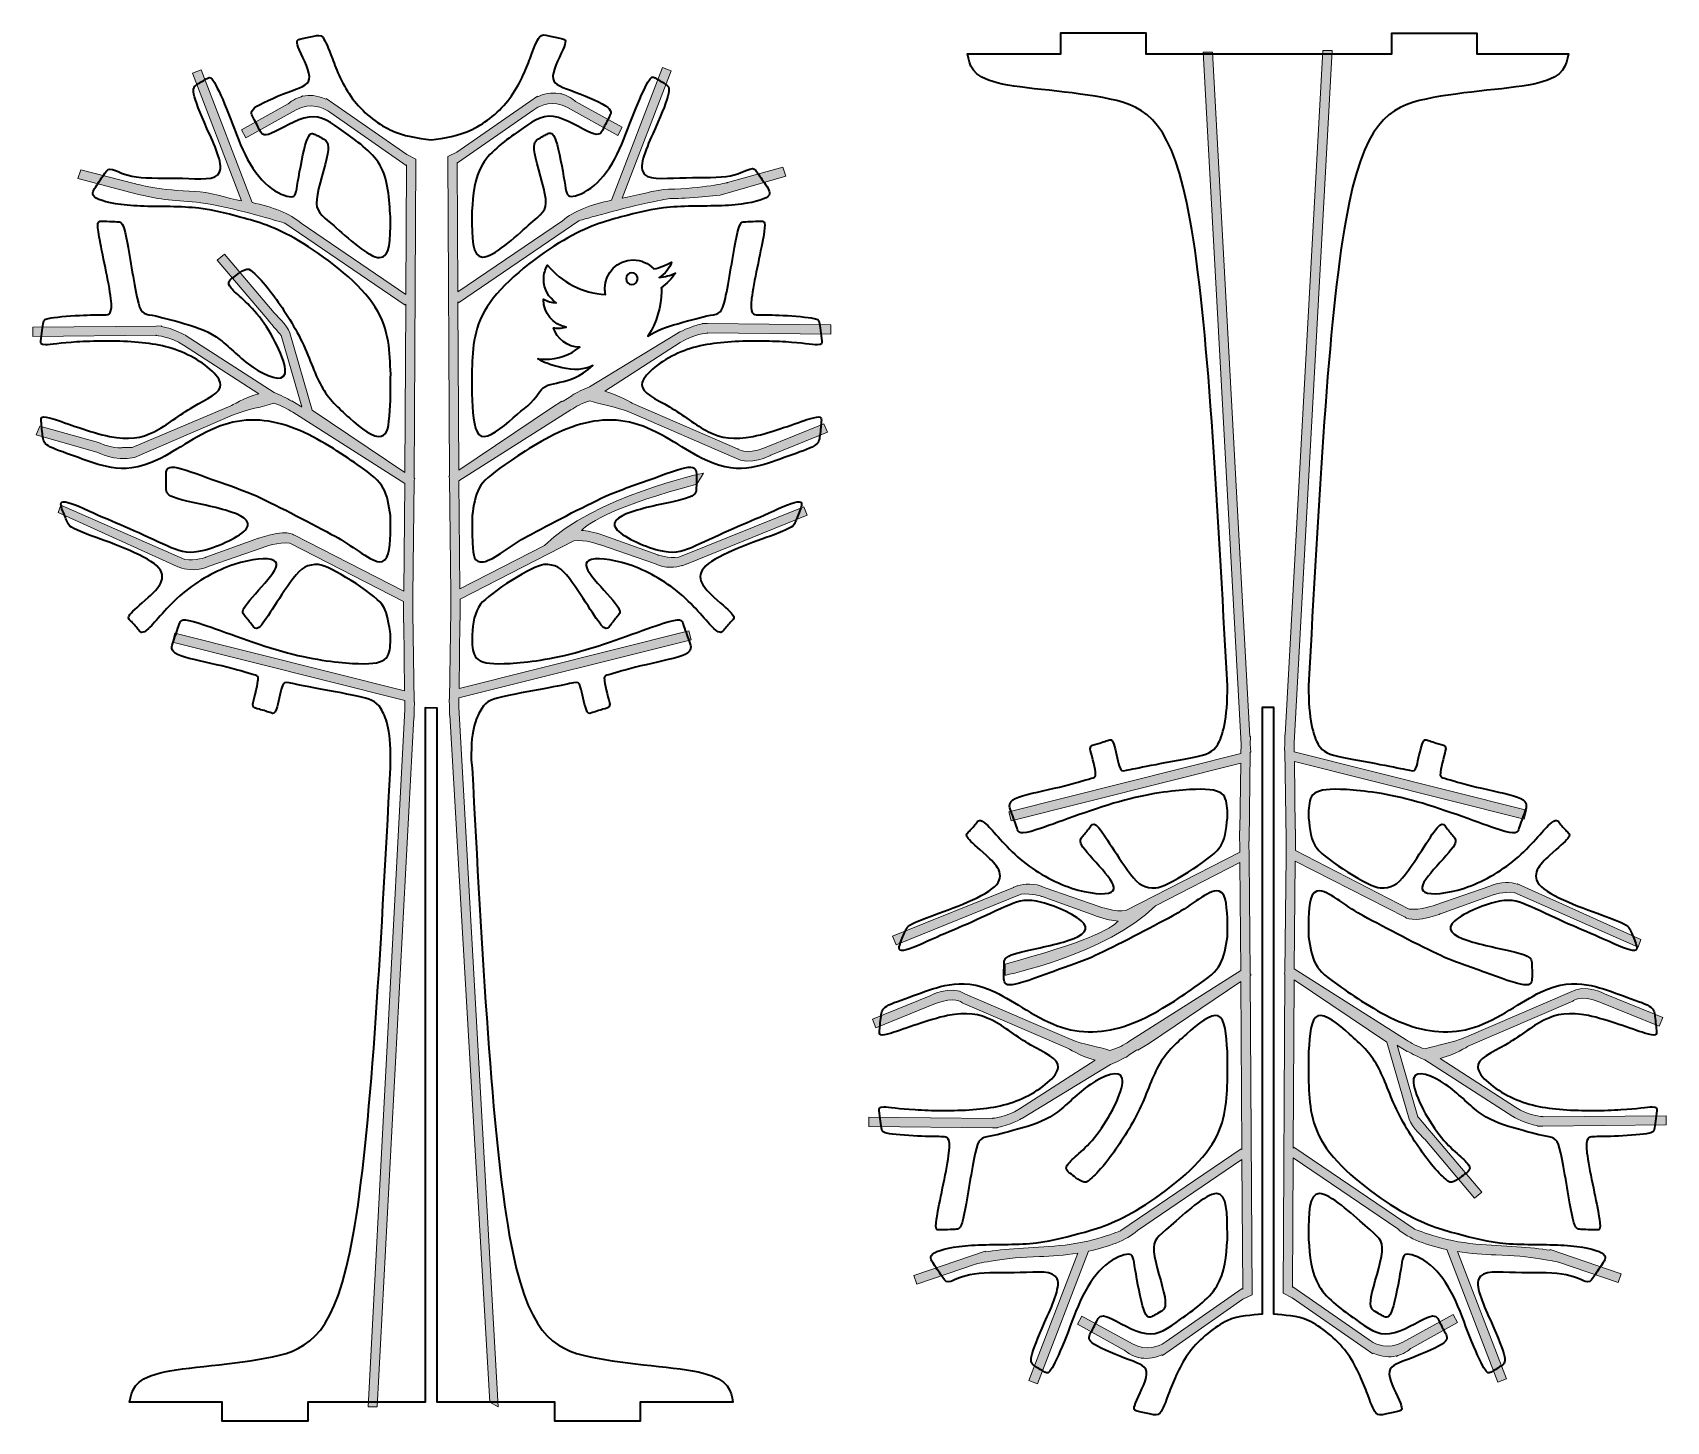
# Model space of a CAD drawing. Header units: inches. Extents: x 37 to 742, y -600 to -1.
import ezdxf

# ---------------------------------------------------------------- set-up
doc = ezdxf.new("R2010")
doc.units = ezdxf.units.IN
doc.header["$MEASUREMENT"] = 0
doc.layers.add('Calque 1', color=7, linetype='Continuous')

# ---------------------------------------------------------------- blocks, each defined once
blk = doc.blocks.new('block 4')
at = {"layer": 'Calque 1', "color": 95, "lineweight": 35, "true_color": 0x3cb54a}
blk.add_open_spline([(234.56, -592), (234.56, -592), (262.54, -592), (262.54, -592), (262.54, -592), (262.54, -600.2), (262.54, -600.2), (262.54, -600.2), (299.42, -600.2), (299.42, -600.2), (299.42, -600.2), (299.42, -592), (299.42, -592), (299.42, -592), (339.41, -592), (339.41, -592), (338.6, -587.13), (337.78, -582.26), (326.63, -579.47), (315.48, -576.68), (294.01, -575.96), (277.77, -572.46), (261.53, -568.95), (250.54, -562.65), (242.92, -519.83), (235.31, -477.01), (231.09, -397.66), (226.87, -318.32), (226.87, -318.32), (226.5, -315), (226.5, -315), (226.25, -300.33), (229.03, -296.14), (231.01, -292.72), (233, -289.29), (235.89, -288.43), (241.24, -287.3), (246.59, -286.18), (254.39, -284.79), (259.93, -283.73), (265.47, -282.66), (268.74, -281.92), (270.62, -281.55), (272.51, -281.18), (273.01, -281.18), (273.7, -283.54), (274.39, -285.9), (275.26, -290.61), (276.02, -292.86), (276.78, -295.11), (277.42, -294.9), (278.4, -294.59), (279.37, -294.29), (281.96, -293.38), (283.28, -293.01), (284.6, -292.63), (286.48, -292.54), (286.25, -290.86), (286.01, -289.18), (284.25, -283.22), (284.03, -280.88), (283.81, -278.55), (283.61, -278.73), (286.89, -277.78), (290.17, -276.82), (295.65, -275.24), (301.97, -273.75), (308.3, -272.27), (315.47, -270.9), (318.74, -269.32), (322, -267.75), (321.36, -265.97), (320.52, -263.64), (319.69, -261.3), (318.65, -258.4), (318, -256.42), (317.34, -254.44), (317.07, -253.38), (309.35, -255.85), (301.64, -258.33), (286.48, -264.34), (273.71, -267.95), (260.94, -271.56), (250.56, -272.76), (243.24, -273.18), (235.93, -273.59), (231.7, -273.22), (229.48, -271.58), (227.26, -269.94), (227.07, -267.02), (226.87, -264.11), (226.87, -264.11), (226.87, -262.03), (226.87, -262.03), (226.87, -262.03), (226.87, -260.98), (226.87, -260.98), (227.31, -255.71), (227.74, -251.24), (230.53, -247.67), (234.29, -242.84), (253.27, -230.8), (257.85, -230.57), (262.56, -230.33), (265.44, -231.91), (268.85, -236.55), (272.25, -241.2), (275.34, -246.01), (277.86, -249.89), (280.39, -253.77), (282.35, -256.73), (283.68, -257.73), (285.01, -258.74), (285.71, -257.8), (286.6, -256.63), (287.49, -255.46), (288.57, -254.05), (289.52, -252.95), (290.48, -251.85), (291.32, -251.05), (289.44, -248.32), (287.57, -245.59), (282.97, -240.93), (279.74, -237.04), (276.51, -233.15), (274.64, -230.04), (277.21, -228.75), (279.78, -227.47), (286.79, -228.03), (294.34, -230.53), (301.88, -233.02), (309.95, -237.47), (316.56, -243.05), (323.17, -248.64), (328.31, -255.37), (331.23, -258.14), (334.15, -260.9), (334.83, -259.7), (335.83, -258.41), (336.82, -257.12), (338.12, -255.75), (338.99, -254.82), (339.87, -253.9), (340.33, -253.41), (339.15, -251.98), (337.96, -250.55), (335.14, -248.17), (331.21, -244.58), (327.29, -240.98), (322.26, -236.17), (327.7, -231.1), (333.15, -226.02), (349.06, -220.69), (357.18, -217.65), (365.3, -214.61), (365.61, -213.86), (366.17, -212.54), (366.72, -211.21), (367.52, -209.32), (368.31, -207.28), (369.1, -205.24), (369.89, -203.06), (367.2, -203.44), (364.51, -203.82), (358.34, -206.76), (352.94, -209.16), (347.54, -211.56), (342.9, -213.41), (337.54, -215.81), (332.19, -218.22), (326.1, -221.18), (321.47, -223.12), (316.83, -225.07), (313.66, -225.99), (307.31, -224.33), (300.95, -222.66), (291.42, -218.4), (288.96, -215.02), (286.5, -211.64), (291.09, -209.12), (298.04, -207.09), (304.99, -205.05), (314.29, -203.49), (318.93, -202.06), (323.57, -200.64), (323.56, -199.34), (323.59, -197.64), (323.63, -195.94), (323.7, -193.84), (323.67, -191.89), (323.64, -189.95), (323.5, -188.17), (320.09, -188.57), (316.69, -188.98), (310.01, -191.57), (303.3, -193.98), (296.59, -196.38), (289.84, -198.6), (284.41, -201.1), (275, -205.43), (260.07, -213.32), (250.72, -218.33), (244.28, -221.78), (236.05, -228.85), (231.77, -229.32), (227.5, -229.78), (227.41, -227.3), (227.09, -221.14), (227.09, -221.14), (226.87, -217.47), (226.87, -217.47), (226.87, -214.79), (226.87, -217.47), (226.87, -214.79), (226.87, -214.79), (226.87, -209.42), (226.87, -209.42), (227.51, -205.12), (228.15, -200.81), (229.94, -197.53), (231.74, -194.25), (234.67, -191.98), (241.17, -187.4), (247.68, -182.82), (257.74, -175.93), (267.93, -171.93), (278.12, -167.93), (288.45, -166.82), (298.7, -170.19), (308.95, -173.56), (319.13, -181.42), (327.38, -185.4), (335.64, -189.37), (341.97, -189.46), (347.3, -188.63), (352.63, -187.79), (356.95, -186.04), (361.52, -184.37), (366.1, -182.71), (370.93, -181.13), (373.54, -179.84), (376.14, -178.56), (376.51, -177.56), (376.82, -175.61), (377.13, -173.65), (377.38, -170.74), (377.54, -168.83), (377.69, -166.92), (377.75, -166.01), (372.39, -167.67), (367.03, -169.34), (356.25, -173.57), (348.08, -175.23), (339.91, -176.89), (334.34, -175.98), (328.84, -173.24), (323.33, -170.5), (317.88, -165.94), (312.02, -162.49), (306.15, -159.03), (299.88, -156.68), (300.17, -152.77), (300.46, -148.87), (307.31, -143.4), (314.38, -139.98), (321.44, -136.55), (328.71, -135.16), (337.15, -134.54), (345.59, -133.92), (355.19, -134.07), (362.19, -134.5), (369.2, -134.93), (373.6, -135.65), (375.76, -135.7), (377.92, -135.75), (377.85, -135.14), (377.71, -133.95), (377.57, -132.76), (377.36, -131), (377.16, -129.5), (376.95, -128.01), (376.76, -126.79), (376.62, -125.92), (376.48, -125.06), (376.4, -124.55), (373.23, -124.07), (370.06, -123.59), (363.79, -123.13), (359.34, -122.94), (354.89, -122.75), (352.26, -122.82), (350.21, -122.75), (348.16, -122.69), (346.69, -122.48), (347.48, -115.77), (348.28, -109.05), (351.33, -95.81), (352.53, -89.14), (353.72, -82.47), (353.05, -82.35), (351.78, -82.33), (350.51, -82.31), (345.61, -82.57), (344.3, -82.66), (343, -82.75), (342.25, -82.86), (340.9, -89.44), (339.55, -96.02), (337.6, -109.06), (336.14, -115.62), (334.68, -122.18), (333.71, -122.25), (329.68, -122.98), (325.65, -123.71), (321.58, -124.93), (315.61, -126.6), (310.68, -127.97), (306.52, -129.54), (302.72, -131.92), (306.55, -126.02), (308.54, -119.14), (308.54, -112.67), (308.54, -112.14), (308.53, -111.62), (308.5, -111.1), (310.88, -109.38), (312.94, -107.24), (314.57, -104.8), (312.39, -105.77), (310.05, -106.42), (307.59, -106.71), (310.1, -105.21), (312.03, -102.82), (312.94, -99.98), (310.59, -101.38), (307.98, -102.39), (305.21, -102.94), (302.99, -100.57), (299.83, -99.09), (296.33, -99.09), (289.61, -99.09), (284.17, -104.54), (284.17, -111.26), (284.17, -112.21), (284.27, -113.14), (284.48, -114.03), (274.37, -113.52), (265.41, -108.68), (259.41, -101.32), (258.36, -103.12), (257.76, -105.21), (257.76, -107.44), (257.76, -111.66), (259.91, -115.38), (263.17, -117.56), (261.18, -117.5), (259.3, -116.95), (257.66, -116.04), (257.66, -116.09), (257.66, -116.14), (257.66, -116.19), (257.66, -122.09), (261.86, -127), (267.42, -128.12), (266.4, -128.4), (265.33, -128.55), (264.22, -128.55), (263.43, -128.55), (262.67, -128.47), (261.93, -128.33), (263.48, -133.16), (267.97, -136.68), (273.29, -136.78), (269.13, -140.04), (263.88, -141.98), (258.18, -141.98), (257.2, -141.98), (256.23, -141.93), (255.28, -141.81), (258.84, -144.1), (271.81, -148.87), (278.92, -144.65), (268.17, -154.59), (259.49, -150.3), (256.05, -155.91), (252.72, -161.33), (249.47, -162.93), (244.56, -167.25), (239.65, -171.58), (233.92, -176.34), (230.84, -175.16), (227.76, -173.98), (227.31, -166.85), (226.87, -159.73), (226.87, -159.73), (226.8, -156.57), (226.8, -156.57), (226.8, -156.57), (226.79, -146.35), (226.79, -146.35), (227.13, -136.91), (227.47, -127.47), (234.59, -117.48), (241.7, -107.48), (255.6, -96.93), (266.25, -90.66), (276.89, -84.39), (284.28, -82.4), (291.16, -80.55), (298.04, -78.7), (304.42, -76.99), (312.37, -76.32), (320.32, -75.65), (329.85, -76.02), (337.57, -75.53), (345.3, -75.03), (351.23, -73.68), (353.71, -72.24), (356.2, -70.79), (355.24, -69.25), (353.97, -67.31), (352.7, -65.37), (351.1, -63.03), (350.04, -61.5), (348.99, -59.98), (348.47, -59.28), (346.65, -59.86), (344.82, -60.44), (341.7, -62.3), (336.44, -63.05), (331.17, -63.8), (323.76, -63.43), (316.48, -63.66), (309.2, -63.9), (302.05, -64.73), (300.48, -60.98), (298.92, -57.23), (302.93, -48.89), (305.95, -42.12), (308.98, -35.35), (311, -30.15), (311.6, -27.29), (312.2, -24.44), (311.36, -23.92), (310.06, -23.1), (308.76, -22.28), (306.99, -21.15), (305.84, -20.54), (304.7, -19.92), (304.18, -19.81), (302.73, -22.35), (301.28, -24.9), (298.89, -30.1), (296.64, -35.85), (294.38, -41.59), (292.26, -47.89), (289.49, -53.44), (286.71, -58.99), (283.27, -63.8), (279.52, -66.97), (275.78, -70.14), (271.73, -71.66), (269.66, -71.65), (267.59, -71.65), (267.49, -70.11), (266.68, -65.09), (265.88, -60.08), (264.35, -51.59), (263, -47.62), (261.65, -43.66), (260.48, -44.21), (259.71, -44.57), (258.94, -44.93), (258.57, -45.09), (258.01, -45.4), (257.44, -45.7), (256.67, -46.14), (255.57, -46.77), (254.47, -47.39), (253.04, -48.21), (253.94, -53.25), (254.83, -58.28), (258.06, -67.53), (258.61, -72.74), (259.15, -77.94), (257.01, -79.11), (251.26, -84.1), (245.51, -89.09), (236.15, -97.91), (231.47, -97.91), (226.79, -97.91), (226.79, -89.1), (226.79, -80.28), (226.79, -80.28), (226.79, -78.06), (226.79, -78.06), (227.28, -70.89), (227.76, -63.72), (231.36, -57.83), (234.96, -51.93), (241.66, -47.32), (247.05, -43.45), (252.44, -39.58), (256.51, -36.45), (261.99, -37.23), (267.47, -38), (274.35, -42.67), (278.12, -44.24), (281.89, -45.82), (282.55, -44.29), (283.38, -42.58), (284.21, -40.87), (285.21, -38.98), (286.03, -37.4), (286.86, -35.83), (287.52, -34.58), (284.38, -32.55), (281.24, -30.53), (274.31, -27.74), (269.38, -25.89), (264.45, -24.04), (261.52, -23.13), (261.74, -19.68), (261.96, -16.23), (265.32, -10.23), (266.54, -7.14), (267.77, -4.04), (266.86, -3.84), (265.31, -3.51), (263.77, -3.17), (261.6, -2.7), (259.91, -2.31), (258.22, -1.93), (257.01, -1.63), (255.88, -2.97), (254.75, -4.31), (253.7, -7.3), (251.86, -12.11), (250.03, -16.92), (247.41, -23.55), (243.1, -29.3), (238.79, -35.06), (232.79, -39.94), (226.85, -42.78), (220.91, -45.63), (215.04, -46.44), (209.17, -47.25), (203.3, -46.44), (197.5, -45.82), (191.57, -42.98), (185.63, -40.13), (179.63, -35.25), (175.32, -29.5), (171.01, -23.74), (168.39, -17.11), (166.56, -12.3), (164.72, -7.49), (163.67, -4.51), (162.54, -3.16), (161.41, -1.82), (160.2, -2.12), (158.51, -2.5), (156.82, -2.89), (154.65, -3.36), (153.11, -3.7), (151.56, -4.03), (150.65, -4.23), (151.88, -7.33), (153.1, -10.43), (156.46, -16.42), (156.68, -19.87), (156.89, -23.32), (153.97, -24.23), (149.04, -26.08), (144.11, -27.93), (137.18, -30.72), (134.04, -32.75), (130.9, -34.77), (131.56, -36.02), (132.39, -37.6), (133.21, -39.17), (134.21, -41.06), (135.04, -42.77), (135.87, -44.48), (136.53, -46.01), (140.3, -44.44), (144.07, -42.86), (150.95, -38.19), (156.43, -37.42), (161.91, -36.65), (165.98, -39.77), (171.37, -43.64), (176.76, -47.51), (183.46, -52.13), (187.06, -58.02), (190.66, -63.91), (191.14, -73.3), (191.63, -80.48), (191.63, -80.48), (191.63, -81.36), (191.63, -81.36), (191.63, -90.18), (191.63, -98.1), (186.95, -98.1), (182.27, -98.1), (172.91, -89.28), (167.15, -84.29), (161.4, -79.3), (159.27, -78.14), (159.81, -72.93), (160.36, -67.72), (163.58, -58.47), (164.48, -53.44), (165.38, -48.4), (163.95, -47.59), (162.85, -46.96), (161.75, -46.33), (160.98, -45.89), (160.42, -45.59), (159.85, -45.29), (159.48, -45.12), (158.71, -44.76), (157.94, -44.4), (156.77, -43.85), (155.42, -47.82), (154.07, -51.78), (152.54, -60.27), (151.73, -65.28), (150.92, -70.3), (150.83, -71.84), (148.76, -71.85), (146.69, -71.86), (142.64, -70.33), (138.9, -67.16), (135.15, -64), (131.71, -59.18), (128.93, -53.63), (126.15, -48.08), (124.04, -41.79), (121.78, -36.04), (119.53, -30.29), (117.14, -25.09), (115.69, -22.55), (114.24, -20), (113.72, -20.11), (112.58, -20.73), (111.44, -21.35), (109.66, -22.47), (108.36, -23.29), (107.05, -24.11), (106.22, -24.63), (106.82, -27.49), (107.42, -30.34), (109.44, -35.54), (112.47, -42.31), (115.49, -49.08), (119.5, -57.42), (117.94, -61.17), (116.37, -64.93), (109.22, -64.09), (101.94, -63.86), (94.66, -63.62), (87.25, -64), (81.98, -63.25), (76.72, -62.5), (73.59, -60.63), (71.77, -60.05), (69.95, -59.47), (69.43, -60.18), (68.37, -61.7), (67.32, -63.22), (65.72, -65.56), (64.45, -67.5), (63.18, -69.44), (62.22, -70.98), (64.71, -72.43), (67.19, -73.88), (73.12, -75.23), (80.84, -75.72), (88.57, -76.21), (98.1, -75.84), (106.05, -76.51), (114, -77.18), (120.38, -78.9), (127.26, -80.75), (134.14, -82.6), (141.53, -84.59), (152.17, -90.86), (162.82, -97.12), (176.71, -107.68), (183.83, -117.67), (190.95, -127.67), (191.29, -137.11), (191.63, -146.54), (191.63, -146.54), (191.73, -148.44), (191.73, -148.44), (191.73, -152.84), (191.63, -155.33), (191.63, -159.73), (191.63, -159.73), (191.33, -164.07), (191.33, -164.07), (190.89, -171.19), (190.74, -173.98), (187.66, -175.16), (184.58, -176.34), (178.86, -171.58), (173.94, -167.25), (169.03, -162.93), (164.93, -159.04), (161.82, -153.49), (158.71, -147.94), (156.59, -140.72), (152.89, -133.23), (149.18, -125.73), (143.89, -117.96), (140.23, -113.13), (136.57, -108.3), (134.54, -106.41), (133.1, -105.07), (131.66, -103.73), (130.8, -102.93), (129.65, -103.06), (128.51, -103.18), (127.08, -104.24), (126.05, -105), (125.03, -105.76), (124.4, -106.22), (123.35, -106.99), (122.3, -107.77), (120.82, -108.86), (122.89, -111.3), (124.96, -113.73), (130.59, -117.51), (136.11, -125.04), (141.64, -132.58), (147.06, -143.87), (146.14, -148.03), (145.21, -152.2), (137.93, -149.23), (132.27, -145.4), (126.61, -141.56), (122.58, -136.84), (118.14, -133.51), (113.7, -130.19), (108.86, -128.26), (102.89, -126.6), (96.92, -124.93), (92.85, -123.71), (88.82, -122.98), (84.79, -122.25), (83.82, -122.18), (82.36, -115.62), (80.9, -109.06), (78.95, -96.02), (77.6, -89.44), (76.25, -82.86), (75.5, -82.75), (74.2, -82.66), (72.89, -82.57), (67.99, -82.31), (66.72, -82.33), (65.45, -82.35), (64.78, -82.47), (65.97, -89.14), (67.17, -95.81), (70.22, -109.05), (71.02, -115.77), (71.81, -122.48), (70.34, -122.69), (68.29, -122.75), (66.24, -122.82), (63.61, -122.75), (59.16, -122.94), (54.71, -123.13), (48.45, -123.59), (45.27, -124.07), (42.1, -124.55), (42.02, -125.06), (41.88, -125.92), (41.74, -126.79), (41.55, -128.01), (41.34, -129.5), (41.14, -131), (40.93, -132.76), (40.79, -133.95), (40.65, -135.14), (40.58, -135.75), (42.74, -135.7), (44.91, -135.65), (49.31, -134.93), (56.31, -134.5), (63.31, -134.07), (72.91, -133.92), (81.35, -134.54), (89.79, -135.16), (97.06, -136.55), (104.12, -139.98), (111.19, -143.4), (118.04, -148.87), (118.33, -152.77), (118.62, -156.68), (112.35, -159.03), (106.49, -162.49), (100.62, -165.94), (95.17, -170.5), (89.66, -173.24), (84.16, -175.98), (78.6, -176.89), (70.42, -175.23), (62.25, -173.57), (51.47, -169.34), (46.11, -167.67), (40.75, -166.01), (40.81, -166.92), (40.96, -168.83), (41.12, -170.74), (41.37, -173.65), (41.68, -175.61), (41.99, -177.56), (42.36, -178.56), (44.97, -179.84), (47.57, -181.13), (52.4, -182.71), (56.98, -184.37), (61.55, -186.04), (65.88, -187.79), (71.2, -188.63), (76.53, -189.46), (82.86, -189.37), (91.12, -185.4), (99.37, -181.42), (109.55, -173.56), (119.8, -170.19), (130.06, -166.82), (140.38, -167.93), (150.57, -171.93), (160.76, -175.93), (170.83, -182.82), (177.33, -187.4), (183.83, -191.98), (186.77, -194.25), (188.56, -197.53), (190.35, -200.81), (190.99, -205.12), (191.63, -209.42), (191.63, -209.42), (191.63, -211.56), (191.63, -211.56), (191.63, -215.12), (191.63, -212.82), (191.63, -215.12), (191.63, -215.12), (191.63, -217.47), (191.63, -217.47), (191.32, -223.62), (191, -229.78), (186.73, -229.32), (182.46, -228.85), (174.22, -221.78), (167.79, -218.33), (158.44, -213.32), (143.5, -205.43), (134.09, -201.1), (128.67, -198.6), (121.92, -196.38), (115.2, -193.98), (108.49, -191.57), (101.81, -188.98), (98.41, -188.57), (95, -188.17), (94.86, -189.95), (94.83, -191.89), (94.8, -193.84), (94.88, -195.94), (94.91, -197.64), (94.94, -199.34), (94.93, -200.64), (99.57, -202.06), (104.22, -203.49), (113.51, -205.05), (120.46, -207.09), (127.41, -209.12), (132.01, -211.64), (129.54, -215.02), (127.08, -218.4), (117.55, -222.66), (111.2, -224.33), (104.84, -225.99), (101.67, -225.07), (97.04, -223.12), (92.4, -221.18), (86.32, -218.22), (80.96, -215.81), (75.6, -213.41), (70.97, -211.56), (65.56, -209.16), (60.16, -206.76), (54, -203.82), (51.31, -203.44), (48.62, -203.06), (49.4, -205.24), (50.2, -207.28), (50.99, -209.32), (51.78, -211.21), (52.34, -212.54), (52.89, -213.86), (53.21, -214.61), (61.32, -217.65), (69.44, -220.69), (85.35, -226.02), (90.8, -231.1), (96.24, -236.17), (91.21, -240.98), (87.29, -244.58), (83.36, -248.17), (80.54, -250.55), (79.36, -251.98), (78.17, -253.41), (78.63, -253.9), (79.51, -254.82), (80.39, -255.75), (81.68, -257.12), (82.68, -258.41), (83.67, -259.7), (84.36, -260.9), (87.27, -258.14), (90.19, -255.37), (95.33, -248.64), (101.94, -243.05), (108.55, -237.47), (116.62, -233.02), (124.17, -230.53), (131.71, -228.03), (138.72, -227.47), (141.29, -228.75), (143.86, -230.04), (141.99, -233.15), (138.76, -237.04), (135.53, -240.93), (130.94, -245.59), (129.06, -248.32), (127.18, -251.05), (128.02, -251.85), (128.98, -252.95), (129.94, -254.05), (131.02, -255.46), (131.91, -256.63), (132.79, -257.8), (133.49, -258.74), (134.82, -257.73), (136.15, -256.73), (138.12, -253.77), (140.64, -249.89), (143.16, -246.01), (146.25, -241.2), (149.65, -236.55), (153.06, -231.91), (155.94, -230.33), (160.65, -230.57), (165.23, -230.8), (184.21, -242.84), (187.98, -247.67), (190.77, -251.24), (191.63, -260.98), (191.63, -260.98), (191.63, -260.98), (191.63, -264.11), (191.63, -264.11), (191.43, -267.02), (191.24, -269.94), (189.02, -271.58), (186.81, -273.22), (182.57, -273.59), (175.26, -273.18), (167.95, -272.76), (157.56, -271.56), (144.79, -267.95), (132.02, -264.34), (116.86, -258.33), (109.15, -255.85), (101.43, -253.38), (101.16, -254.44), (100.5, -256.42), (99.85, -258.4), (98.82, -261.3), (97.98, -263.64), (97.14, -265.97), (96.5, -267.75), (99.77, -269.32), (103.03, -270.9), (110.2, -272.27), (116.53, -273.75), (122.86, -275.24), (128.33, -276.82), (131.61, -277.78), (134.89, -278.73), (134.69, -278.55), (134.47, -280.88), (134.25, -283.22), (132.49, -289.18), (132.25, -290.86), (132.02, -292.54), (133.9, -292.63), (135.22, -293.01), (136.55, -293.38), (139.13, -294.29), (140.1, -294.59), (141.08, -294.9), (141.72, -295.11), (142.48, -292.86), (143.24, -290.61), (144.11, -285.9), (144.8, -283.54), (145.49, -281.18), (145.99, -281.18), (147.88, -281.55), (149.77, -281.92), (153.03, -282.66), (158.57, -283.73), (164.11, -284.79), (171.92, -286.18), (177.27, -287.3), (182.61, -288.43), (185.5, -289.29), (187.49, -292.72), (189.47, -296.14), (191.9, -300.63), (191.65, -315.3), (191.65, -315.3), (191.63, -318.32), (191.63, -318.32), (187.41, -397.66), (183.19, -477.01), (175.58, -519.83), (167.97, -562.65), (156.97, -568.95), (140.73, -572.46), (124.49, -575.96), (103.02, -576.68), (91.87, -579.47), (80.72, -582.26), (79.91, -587.13), (79.09, -592), (79.09, -592), (119.08, -592), (119.08, -592), (119.08, -592), (119.08, -600.28), (119.08, -600.28), (119.08, -600.28), (155.94, -600.28), (155.94, -600.28), (155.94, -600.28), (155.94, -592), (155.94, -592), (155.94, -592), (181.32, -592), (181.32, -592), (181.32, -592), (185.33, -592), (185.33, -592), (185.33, -592), (204.21, -592), (204.21, -592), (204.21, -592), (206.68, -592), (206.68, -592), (206.68, -592), (206.59, -292.36), (206.59, -292.36), (206.59, -292.36), (211.82, -292.5), (211.82, -292.5), (211.82, -292.5), (211.82, -592), (211.82, -592), (211.82, -592), (212.98, -592), (212.98, -592), (212.98, -592), (230.56, -592), (230.56, -592), (230.56, -592), (234.56, -592), (234.56, -592)], degree=3, knots=[0, 0, 0, 0, 1, 1, 1, 2, 2, 2, 3, 3, 3, 4, 4, 4, 5, 5, 5, 6, 6, 6, 7, 7, 7, 8, 8, 8, 9, 9, 9, 10, 10, 10, 11, 11, 11, 12, 12, 12, 13, 13, 13, 14, 14, 14, 15, 15, 15, 16, 16, 16, 17, 17, 17, 18, 18, 18, 19, 19, 19, 20, 20, 20, 21, 21, 21, 22, 22, 22, 23, 23, 23, 24, 24, 24, 25, 25, 25, 26, 26, 26, 27, 27, 27, 28, 28, 28, 29, 29, 29, 30, 30, 30, 31, 31, 31, 32, 32, 32, 33, 33, 33, 34, 34, 34, 35, 35, 35, 36, 36, 36, 37, 37, 37, 38, 38, 38, 39, 39, 39, 40, 40, 40, 41, 41, 41, 42, 42, 42, 43, 43, 43, 44, 44, 44, 45, 45, 45, 46, 46, 46, 47, 47, 47, 48, 48, 48, 49, 49, 49, 50, 50, 50, 51, 51, 51, 52, 52, 52, 53, 53, 53, 54, 54, 54, 55, 55, 55, 56, 56, 56, 57, 57, 57, 58, 58, 58, 59, 59, 59, 60, 60, 60, 61, 61, 61, 62, 62, 62, 63, 63, 63, 64, 64, 64, 65, 65, 65, 66, 66, 66, 67, 67, 67, 68, 68, 68, 69, 69, 69, 70, 70, 70, 71, 71, 71, 72, 72, 72, 73, 73, 73, 74, 74, 74, 75, 75, 75, 76, 76, 76, 77, 77, 77, 78, 78, 78, 79, 79, 79, 80, 80, 80, 81, 81, 81, 82, 82, 82, 83, 83, 83, 84, 84, 84, 85, 85, 85, 86, 86, 86, 87, 87, 87, 88, 88, 88, 89, 89, 89, 90, 90, 90, 91, 91, 91, 92, 92, 92, 93, 93, 93, 94, 94, 94, 95, 95, 95, 96, 96, 96, 97, 97, 97, 98, 98, 98, 99, 99, 99, 100, 100, 100, 101, 101, 101, 102, 102, 102, 103, 103, 103, 104, 104, 104, 105, 105, 105, 106, 106, 106, 107, 107, 107, 108, 108, 108, 109, 109, 109, 110, 110, 110, 111, 111, 111, 112, 112, 112, 113, 113, 113, 114, 114, 114, 115, 115, 115, 116, 116, 116, 117, 117, 117, 118, 118, 118, 119, 119, 119, 120, 120, 120, 121, 121, 121, 122, 122, 122, 123, 123, 123, 124, 124, 124, 125, 125, 125, 126, 126, 126, 127, 127, 127, 128, 128, 128, 129, 129, 129, 130, 130, 130, 131, 131, 131, 132, 132, 132, 133, 133, 133, 134, 134, 134, 135, 135, 135, 136, 136, 136, 137, 137, 137, 138, 138, 138, 139, 139, 139, 140, 140, 140, 141, 141, 141, 142, 142, 142, 143, 143, 143, 144, 144, 144, 145, 145, 145, 146, 146, 146, 147, 147, 147, 148, 148, 148, 149, 149, 149, 150, 150, 150, 151, 151, 151, 152, 152, 152, 153, 153, 153, 154, 154, 154, 155, 155, 155, 156, 156, 156, 157, 157, 157, 158, 158, 158, 159, 159, 159, 160, 160, 160, 161, 161, 161, 162, 162, 162, 163, 163, 163, 164, 164, 164, 165, 165, 165, 166, 166, 166, 167, 167, 167, 168, 168, 168, 169, 169, 169, 170, 170, 170, 171, 171, 171, 172, 172, 172, 173, 173, 173, 174, 174, 174, 175, 175, 175, 176, 176, 176, 177, 177, 177, 178, 178, 178, 179, 179, 179, 180, 180, 180, 181, 181, 181, 182, 182, 182, 183, 183, 183, 184, 184, 184, 185, 185, 185, 186, 186, 186, 187, 187, 187, 188, 188, 188, 189, 189, 189, 190, 190, 190, 191, 191, 191, 192, 192, 192, 193, 193, 193, 194, 194, 194, 195, 195, 195, 196, 196, 196, 197, 197, 197, 198, 198, 198, 199, 199, 199, 200, 200, 200, 201, 201, 201, 202, 202, 202, 203, 203, 203, 204, 204, 204, 205, 205, 205, 206, 206, 206, 207, 207, 207, 208, 208, 208, 209, 209, 209, 210, 210, 210, 211, 211, 211, 212, 212, 212, 213, 213, 213, 214, 214, 214, 215, 215, 215, 216, 216, 216, 217, 217, 217, 218, 218, 218, 219, 219, 219, 220, 220, 220, 221, 221, 221, 222, 222, 222, 223, 223, 223, 224, 224, 224, 225, 225, 225, 226, 226, 226, 227, 227, 227, 228, 228, 228, 229, 229, 229, 230, 230, 230, 231, 231, 231, 232, 232, 232, 233, 233, 233, 234, 234, 234, 235, 235, 235, 236, 236, 236, 237, 237, 237, 238, 238, 238, 239, 239, 239, 240, 240, 240, 241, 241, 241, 242, 242, 242, 243, 243, 243, 244, 244, 244, 245, 245, 245, 246, 246, 246, 247, 247, 247, 248, 248, 248, 249, 249, 249, 250, 250, 250, 251, 251, 251, 252, 252, 252, 253, 253, 253, 254, 254, 254, 255, 255, 255, 256, 256, 256, 257, 257, 257, 258, 258, 258, 259, 259, 259, 260, 260, 260, 261, 261, 261, 262, 262, 262, 263, 263, 263, 264, 264, 264, 265, 265, 265, 266, 266, 266, 267, 267, 267, 268, 268, 268, 269, 269, 269, 270, 270, 270, 271, 271, 271, 272, 272, 272, 273, 273, 273, 274, 274, 274, 275, 275, 275, 276, 276, 276, 277, 277, 277, 278, 278, 278, 279, 279, 279, 280, 280, 280, 281, 281, 281, 282, 282, 282, 283, 283, 283, 284, 284, 284, 285, 285, 285, 286, 286, 286, 287, 287, 287, 288, 288, 288, 289, 289, 289, 290, 290, 290, 291, 291, 291, 292, 292, 292, 293, 293, 293, 294, 294, 294, 295, 295, 295, 296, 296, 296, 297, 297, 297, 298, 298, 298, 299, 299, 299, 300, 300, 300, 301, 301, 301, 302, 302, 302, 303, 303, 303, 304, 304, 304, 305, 305, 305, 306, 306, 306, 307, 307, 307, 308, 308, 308, 309, 309, 309, 310, 310, 310, 311, 311, 311, 312, 312, 312, 313, 313, 313, 314, 314, 314, 315, 315, 315, 316, 316, 316, 317, 317, 317, 318, 318, 318, 319, 319, 319, 320, 320, 320, 321, 321, 321, 322, 322, 322, 323, 323, 323, 324, 324, 324, 325, 325, 325, 326, 326, 326, 327, 327, 327, 328, 328, 328, 329, 329, 329, 330, 330, 330, 331, 331, 331, 332, 332, 332, 333, 333, 333, 334, 334, 334, 335, 335, 335, 336, 336, 336, 337, 337, 337, 338, 338, 338, 339, 339, 339, 340, 340, 340, 341, 341, 341, 342, 342, 342, 343, 343, 343, 344, 344, 344, 345, 345, 345, 346, 346, 346, 347, 347, 347, 348, 348, 348, 349, 349, 349, 350, 350, 350, 351, 351, 351, 352, 352, 352, 353, 353, 353, 354, 354, 354, 355, 355, 355, 356, 356, 356, 357, 357, 357, 358, 358, 358, 359, 359, 359, 360, 360, 360, 361, 361, 361, 362, 362, 362, 362], dxfattribs=at)
blk = doc.blocks.new('block 3')
at = {"layer": 'Calque 1'}
blk.add_blockref('block 4', (0, 0), dxfattribs=at)
blk = doc.blocks.new('block 2')
at = {"layer": 'Calque 1'}
blk.add_blockref('block 3', (0, 0), dxfattribs=at)

msp = doc.modelspace()

# ---------------------------------------------------------------- hatches: boundary and pattern name
at = {"layer": 'Calque 1', "true_color": 0x3cb54a}
h = msp.add_hatch(color=95, dxfattribs=at)
h.dxf.hatch_style = 2
edge = h.paths.add_edge_path()
edge.add_spline(control_points=[(463.11, -465.42), (457.28, -469.18), (451.4, -469.5), (451.4, -469.5), (451.4, -469.5), (451.34, -469.54), (451.23, -469.63), (451.23, -469.63), (398.09, -469.09), (398.09, -469.09), (398.09, -469.09), (398.05, -473.09), (398.05, -473.09), (398.05, -473.09), (451.4, -473.63), (451.4, -473.63), (451.4, -473.63), (453.59, -473.65), (453.59, -473.65), (453.59, -473.65), (453.6, -473.45), (453.6, -473.45), (458.64, -472.67), (464.17, -469.5), (464.17, -469.5), (464.23, -469.47), (464.29, -469.42), (464.35, -469.38), (464.35, -469.38), (502.26, -446.33), (502.26, -446.33), (504.97, -445.26), (507.7, -443.85), (509.87, -442.65), (509.87, -442.65), (509.94, -442.41), (509.94, -442.41), (509.94, -442.41), (513.56, -440.11), (513.56, -440.11), (513.94, -439.87), (514.15, -440.09), (514.15, -440.09), (514.15, -440.09), (518.71, -437.32), (518.71, -437.32), (518.71, -437.32), (558.63, -410.43), (558.63, -410.43), (558.63, -410.43), (559.03, -483.04), (559.03, -483.04), (559.03, -483.04), (558.76, -482.64), (558.76, -482.64), (558.76, -482.64), (506.83, -517.97), (506.83, -517.97), (506.83, -517.97), (494.18, -523.37), (480.18, -524.47), (468.48, -525.4), (455.8, -525.82), (448.32, -527.17), (448.32, -527.17), (448.2, -526.84), (448.2, -526.84), (448.2, -526.84), (417.5, -537.3), (417.5, -537.3), (417.5, -537.3), (418.79, -541.08), (418.79, -541.08), (418.79, -541.08), (444.54, -532.32), (444.54, -532.32), (444.55, -532.31), (457.01, -529.4), (471.66, -529.16), (476.86, -529.07), (482.59, -528.61), (488.21, -527.71), (488.21, -527.71), (467.02, -582.69), (467.02, -582.69), (467.02, -582.69), (470.76, -584.13), (470.76, -584.13), (470.76, -584.13), (492.82, -526.87), (492.82, -526.87), (501.33, -525.09), (509.16, -522.21), (513.94, -517.97), (513.94, -517.97), (559.06, -487.27), (559.06, -487.27), (559.06, -487.27), (559.37, -543.2), (559.37, -543.2), (559.37, -543.2), (559.19, -542.95), (559.19, -542.95), (559.19, -542.95), (526.29, -565.85), (526.29, -565.85), (526.29, -565.85), (526.29, -565.85), (526.29, -565.85), (526.29, -565.85), (526.29, -565.85), (526.29, -565.85), (526.29, -565.85), (525.47, -566.42), (525.47, -566.42), (523.47, -567.68), (518.05, -570.33), (511.8, -566.88), (511.8, -566.88), (511.8, -566.88), (511.8, -566.88), (511.8, -566.88), (490.02, -554.84), (490.02, -554.84), (490.02, -554.84), (488.09, -558.35), (488.09, -558.35), (488.09, -558.35), (508.29, -569.5), (508.29, -569.5), (508.29, -569.5), (508.29, -569.5), (508.29, -569.5), (508.29, -569.5), (510.33, -571.56), (513.84, -572.57), (513.84, -572.57), (514.5, -572.94), (514.5, -572.94), (514.5, -572.94), (514.6, -572.77), (514.6, -572.77), (517.24, -573.37), (520.62, -573.34), (524.52, -571.54), (524.52, -571.54), (524.72, -571.82), (524.72, -571.82), (524.72, -571.82), (528.04, -569.51), (528.04, -569.51), (528.04, -569.5), (528.04, -569.5), (528.04, -569.5), (528.05, -569.5), (528.05, -569.5), (528.05, -569.5), (528.05, -569.5), (559.48, -547.63), (559.48, -547.63), (559.48, -547.63), (563.39, -545.67), (563.39, -545.67), (563.39, -545.67), (562.62, -407.9), (562.62, -407.9), (562.62, -407.9), (562.96, -407.68), (562.96, -407.68), (562.96, -407.68), (562.6, -407.1), (562.6, -407.1), (562.6, -407.1), (562.14, -357.15), (562.14, -357.15), (562.14, -357.15), (562.15, -357.15), (562.15, -357.15), (562.15, -357.15), (562.14, -357.14), (562.14, -357.14), (562.14, -357.14), (562.08, -349.88), (562.08, -349.88), (562.08, -349.88), (562.12, -349.88), (562.12, -349.88), (562.12, -349.88), (562.6, -311.48), (562.6, -311.48), (562.6, -311.48), (562.83, -311.47), (562.83, -311.47), (562.83, -311.47), (562.64, -308.06), (562.64, -308.06), (562.64, -308.06), (562.68, -304.7), (562.68, -304.7), (562.68, -304.7), (562.46, -304.69), (562.46, -304.69), (562.46, -304.69), (546.28, -9.47), (546.28, -9.47), (546.28, -9.47), (542.28, -9.47), (542.28, -9.47), (542.28, -9.47), (558.64, -308.14), (558.64, -308.14), (558.64, -308.14), (558.59, -312.06), (558.59, -312.06), (558.59, -312.06), (458.42, -337.2), (458.42, -337.2), (458.42, -337.2), (459.4, -341.08), (459.4, -341.08), (459.4, -341.08), (558.54, -316.2), (558.54, -316.2), (558.54, -316.2), (558.17, -345.51), (558.17, -345.51), (558.17, -345.51), (558.04, -345.51), (558.04, -345.51), (558.04, -345.51), (558.12, -354.72), (558.12, -354.72), (558.12, -354.72), (508.95, -379.9), (508.95, -379.9), (504.51, -380.63), (497.47, -378.1), (497.47, -378.1), (497.47, -378.1), (474.19, -370.05), (474.19, -370.05), (469.49, -367.71), (464.86, -368.44), (462.35, -369.16), (462.35, -369.16), (462.32, -369.08), (462.32, -369.08), (462.32, -369.08), (461.27, -369.5), (461.27, -369.5), (460.72, -369.7), (460.41, -369.85), (460.41, -369.86), (460.41, -369.86), (408.33, -390.87), (408.33, -390.87), (408.33, -390.87), (409.83, -394.58), (409.83, -394.58), (409.83, -394.58), (463.75, -372.82), (463.75, -372.82), (468.22, -372.24), (472.83, -373.81), (472.83, -373.81), (472.83, -373.81), (495.56, -382.01), (495.56, -382.01), (495.56, -382.01), (495.56, -382.01), (495.56, -382.01), (495.57, -382.01), (495.57, -382.01), (495.57, -382.02), (495.57, -382.02), (496.11, -382.21), (496.11, -382.21), (496.11, -382.21), (496.11, -382.21), (496.11, -382.21), (500.34, -383.69), (503.43, -384.25), (505.66, -384.37), (502.41, -387.97), (491.73, -393.53), (456.85, -402.94), (456.85, -402.94), (456.82, -407.81), (456.82, -407.81), (456.82, -407.81), (500.72, -398.74), (521.68, -377.87), (521.68, -377.87), (558.16, -359.19), (558.16, -359.19), (558.16, -359.19), (558.59, -405.72), (558.59, -405.72), (558.59, -405.72), (510.3, -436.39), (510.3, -436.39), (510.3, -436.39), (510.3, -436.39), (510.3, -436.39), (510.3, -436.39), (510.3, -436.39), (510.3, -436.39), (508.26, -437.68), (505.55, -439.31), (502.08, -440.28), (497.44, -438.61), (490.96, -437.96), (484.31, -435.09), (484.3, -435.09), (484.3, -435.09), (484.3, -435.09), (484.3, -435.09), (439.79, -415.87), (439.79, -415.87), (432.94, -411.67), (424.07, -416.82), (424.06, -416.82), (424.06, -416.82), (399.59, -426.7), (399.59, -426.7), (399.59, -426.7), (401.09, -430.41), (401.09, -430.41), (401.09, -430.41), (426.8, -420.03), (426.8, -420.03), (435.08, -416.69), (438.2, -419.55), (438.2, -419.55), (438.24, -419.57), (438.29, -419.59), (438.34, -419.61), (438.34, -419.61), (483.55, -439.12), (483.55, -439.12), (483.55, -439.12), (489.64, -442.85), (495.66, -444.42), (495.66, -444.42), (463.11, -465.42), (463.11, -465.42), (463.11, -465.42), (463.11, -465.42), (463.11, -465.42)], knot_values=[0, 0, 0, 0, 1, 1, 1, 2, 2, 2, 3, 3, 3, 4, 4, 4, 5, 5, 5, 6, 6, 6, 7, 7, 7, 8, 8, 8, 9, 9, 9, 10, 10, 10, 11, 11, 11, 12, 12, 12, 13, 13, 13, 14, 14, 14, 15, 15, 15, 16, 16, 16, 17, 17, 17, 18, 18, 18, 19, 19, 19, 20, 20, 20, 21, 21, 21, 22, 22, 22, 23, 23, 23, 24, 24, 24, 25, 25, 25, 26, 26, 26, 27, 27, 27, 28, 28, 28, 29, 29, 29, 30, 30, 30, 31, 31, 31, 32, 32, 32, 33, 33, 33, 34, 34, 34, 35, 35, 35, 36, 36, 36, 37, 37, 37, 38, 38, 38, 39, 39, 39, 40, 40, 40, 41, 41, 41, 42, 42, 42, 43, 43, 43, 44, 44, 44, 45, 45, 45, 46, 46, 46, 47, 47, 47, 48, 48, 48, 49, 49, 49, 50, 50, 50, 51, 51, 51, 52, 52, 52, 53, 53, 53, 54, 54, 54, 55, 55, 55, 56, 56, 56, 57, 57, 57, 58, 58, 58, 59, 59, 59, 60, 60, 60, 61, 61, 61, 62, 62, 62, 63, 63, 63, 64, 64, 64, 65, 65, 65, 66, 66, 66, 67, 67, 67, 68, 68, 68, 69, 69, 69, 70, 70, 70, 71, 71, 71, 72, 72, 72, 73, 73, 73, 74, 74, 74, 75, 75, 75, 76, 76, 76, 77, 77, 77, 78, 78, 78, 79, 79, 79, 80, 80, 80, 81, 81, 81, 82, 82, 82, 83, 83, 83, 84, 84, 84, 85, 85, 85, 86, 86, 86, 87, 87, 87, 88, 88, 88, 89, 89, 89, 90, 90, 90, 91, 91, 91, 92, 92, 92, 93, 93, 93, 94, 94, 94, 95, 95, 95, 96, 96, 96, 97, 97, 97, 98, 98, 98, 99, 99, 99, 100, 100, 100, 101, 101, 101, 102, 102, 102, 103, 103, 103, 104, 104, 104, 105, 105, 105, 106, 106, 106, 107, 107, 107, 108, 108, 108, 109, 109, 109, 110, 110, 110, 111, 111, 111, 112, 112, 112, 113, 113, 113, 114, 114, 114, 115, 115, 115, 116, 116, 116, 116], degree=3, periodic=1)
h = msp.add_hatch(color=95, dxfattribs=at)
h.dxf.hatch_style = 2
edge = h.paths.add_edge_path()
edge.add_spline(control_points=[(577.25, -406.97), (577.25, -406.97), (577.59, -407.19), (577.59, -407.19), (577.59, -407.19), (576.82, -544.97), (576.82, -544.97), (576.82, -544.97), (580.73, -546.92), (580.73, -546.92), (580.73, -546.92), (612.16, -568.79), (612.16, -568.79), (612.16, -568.8), (612.16, -568.8), (612.17, -568.8), (612.17, -568.8), (612.17, -568.8), (612.17, -568.8), (612.17, -568.8), (615.49, -571.11), (615.49, -571.11), (615.49, -571.11), (615.69, -570.83), (615.69, -570.83), (619.59, -572.63), (622.96, -572.67), (625.61, -572.06), (625.61, -572.06), (625.71, -572.23), (625.71, -572.23), (625.71, -572.23), (626.37, -571.86), (626.37, -571.86), (629.88, -570.85), (631.92, -568.8), (631.92, -568.8), (631.92, -568.8), (631.92, -568.8), (631.92, -568.8), (631.92, -568.8), (652.12, -557.64), (652.12, -557.64), (652.12, -557.64), (650.18, -554.14), (650.18, -554.14), (650.18, -554.14), (628.41, -566.17), (628.41, -566.17), (628.41, -566.17), (628.41, -566.17), (628.4, -566.17), (622.16, -569.62), (616.74, -566.98), (614.74, -565.72), (614.74, -565.72), (613.92, -565.14), (613.92, -565.14), (613.92, -565.14), (613.92, -565.14), (613.92, -565.14), (613.92, -565.14), (613.92, -565.14), (613.92, -565.14), (613.92, -565.14), (581.02, -542.25), (581.02, -542.25), (581.02, -542.25), (580.84, -542.5), (580.84, -542.5), (580.84, -542.5), (581.15, -486.57), (581.15, -486.57), (581.15, -486.57), (626.27, -517.26), (626.27, -517.26), (631.05, -521.51), (638.88, -524.38), (647.39, -526.16), (647.39, -526.16), (669.45, -583.43), (669.45, -583.43), (669.45, -583.43), (673.19, -581.99), (673.19, -581.99), (673.19, -581.99), (652, -527.01), (652, -527.01), (657.62, -527.91), (663.35, -528.37), (668.55, -528.45), (683.2, -528.69), (695.66, -531.61), (695.67, -531.61), (695.67, -531.61), (721.42, -540.38), (721.42, -540.38), (721.42, -540.38), (722.71, -536.59), (722.71, -536.59), (722.71, -536.59), (692.01, -526.14), (692.01, -526.14), (692.01, -526.14), (691.89, -526.47), (691.89, -526.47), (684.4, -525.12), (671.73, -524.69), (660.03, -523.77), (646.03, -522.66), (633.38, -517.26), (633.38, -517.26), (633.38, -517.26), (581.45, -481.93), (581.45, -481.93), (581.45, -481.93), (581.18, -482.33), (581.18, -482.33), (581.18, -482.33), (581.58, -409.72), (581.58, -409.72), (581.58, -409.72), (621.5, -436.61), (621.5, -436.61), (621.5, -436.61), (631.15, -469.95), (631.15, -469.95), (632.06, -473.08), (637.95, -478.56), (637.95, -478.56), (637.95, -478.56), (659.45, -503.97), (659.45, -503.97), (659.45, -503.97), (662.5, -501.38), (662.5, -501.38), (662.5, -501.38), (641, -475.98), (641, -475.98), (638.38, -472.88), (635, -468.83), (635, -468.83), (635, -468.83), (626.06, -437.97), (626.06, -437.97), (626.06, -437.97), (626.27, -438.11), (626.65, -438.35), (626.65, -438.35), (630.27, -440.65), (630.27, -440.65), (630.27, -440.65), (630.34, -440.53), (630.34, -440.53), (632.5, -441.74), (635.24, -443.14), (637.95, -444.22), (637.95, -444.22), (637.95, -444.22), (637.95, -444.22), (637.95, -444.22), (675.86, -468.67), (675.86, -468.67), (675.92, -468.72), (675.98, -468.76), (676.04, -468.79), (676.04, -468.79), (681.57, -471.96), (686.61, -472.75), (686.61, -472.75), (686.61, -472.94), (686.61, -472.94), (686.61, -472.94), (688.81, -472.92), (688.81, -472.92), (688.81, -472.92), (742.16, -472.38), (742.16, -472.38), (742.16, -472.38), (742.12, -468.38), (742.12, -468.38), (742.12, -468.38), (688.98, -468.92), (688.98, -468.92), (688.87, -468.84), (688.81, -468.79), (688.81, -468.79), (688.81, -468.79), (682.93, -468.47), (677.1, -464.72), (677.1, -464.71), (677.1, -464.71), (677.1, -464.71), (677.1, -464.71), (644.54, -443.71), (644.54, -443.71), (650.56, -442.15), (656.66, -438.42), (656.66, -438.42), (656.66, -438.42), (701.87, -418.9), (701.87, -418.9), (701.92, -418.88), (701.97, -418.86), (702.01, -418.84), (702.01, -418.84), (705.13, -415.98), (713.41, -419.33), (713.41, -419.33), (739.12, -429.7), (739.12, -429.7), (739.12, -429.7), (740.62, -425.99), (740.62, -425.99), (740.62, -425.99), (716.15, -416.12), (716.15, -416.12), (716.14, -416.11), (707.27, -410.96), (700.42, -415.17), (700.42, -415.17), (655.91, -434.38), (655.91, -434.38), (655.9, -434.38), (655.9, -434.38), (655.9, -434.39), (649.25, -437.26), (642.77, -437.9), (638.13, -439.57), (634.66, -438.61), (631.95, -436.97), (629.91, -435.68), (629.91, -435.68), (629.91, -435.68), (629.91, -435.68), (629.91, -435.68), (629.91, -435.68), (629.91, -435.68), (629.91, -435.68), (581.62, -405.01), (581.62, -405.01), (581.62, -405.01), (582.05, -358.49), (582.05, -358.49), (582.05, -358.49), (629.44, -382.75), (629.44, -382.75), (629.44, -382.75), (632.59, -385.53), (644.1, -381.5), (644.1, -381.5), (644.1, -381.51), (644.1, -381.51), (644.1, -381.51), (644.64, -381.31), (644.64, -381.31), (644.64, -381.31), (644.64, -381.31), (644.65, -381.31), (644.65, -381.31), (644.65, -381.31), (644.65, -381.31), (644.65, -381.31), (667.38, -373.1), (667.38, -373.1), (667.38, -373.1), (671.99, -371.53), (676.46, -372.11), (676.46, -372.11), (676.46, -372.11), (676.46, -372.11), (676.46, -372.11), (729.95, -395.62), (729.95, -395.62), (729.95, -395.62), (731.09, -392.39), (731.09, -392.39), (731.09, -392.39), (679.8, -369.15), (679.8, -369.15), (679.8, -369.15), (679.49, -369), (678.93, -368.8), (678.93, -368.8), (677.89, -368.38), (677.89, -368.38), (677.89, -368.38), (677.86, -368.45), (677.86, -368.45), (675.34, -367.73), (670.71, -367), (666.02, -369.34), (666.02, -369.34), (642.74, -377.4), (642.74, -377.4), (642.74, -377.4), (635.7, -379.93), (631.26, -379.19), (631.26, -379.19), (582.09, -354.01), (582.09, -354.01), (582.09, -354.01), (582.17, -344.8), (582.17, -344.8), (582.17, -344.8), (582.04, -344.8), (582.04, -344.8), (582.04, -344.8), (581.67, -315.49), (581.67, -315.49), (581.67, -315.49), (680.81, -340.38), (680.81, -340.38), (680.81, -340.38), (681.78, -336.5), (681.78, -336.5), (681.78, -336.5), (581.62, -311.36), (581.62, -311.36), (581.62, -311.36), (581.57, -307.44), (581.57, -307.44), (581.57, -307.44), (597.93, -8.77), (597.93, -8.77), (597.93, -8.77), (593.93, -8.77), (593.93, -8.77), (593.93, -8.77), (577.75, -303.99), (577.75, -303.99), (577.75, -303.99), (577.52, -303.99), (577.52, -303.99), (577.52, -303.99), (577.57, -307.35), (577.57, -307.35), (577.57, -307.35), (577.38, -310.76), (577.38, -310.76), (577.38, -310.76), (577.61, -310.78), (577.61, -310.78), (577.61, -310.78), (578.09, -349.17), (578.09, -349.17), (578.09, -349.17), (578.13, -349.17), (578.13, -349.17), (578.13, -349.17), (578.06, -356.44), (578.06, -356.44), (578.06, -356.44), (578.06, -356.44), (578.06, -356.44), (578.06, -356.44), (578.06, -356.45), (578.06, -356.45), (578.06, -356.45), (577.61, -406.4), (577.61, -406.4), (577.61, -406.4), (577.25, -406.97), (577.25, -406.97)], knot_values=[0, 0, 0, 0, 1, 1, 1, 2, 2, 2, 3, 3, 3, 4, 4, 4, 5, 5, 5, 6, 6, 6, 7, 7, 7, 8, 8, 8, 9, 9, 9, 10, 10, 10, 11, 11, 11, 12, 12, 12, 13, 13, 13, 14, 14, 14, 15, 15, 15, 16, 16, 16, 17, 17, 17, 18, 18, 18, 19, 19, 19, 20, 20, 20, 21, 21, 21, 22, 22, 22, 23, 23, 23, 24, 24, 24, 25, 25, 25, 26, 26, 26, 27, 27, 27, 28, 28, 28, 29, 29, 29, 30, 30, 30, 31, 31, 31, 32, 32, 32, 33, 33, 33, 34, 34, 34, 35, 35, 35, 36, 36, 36, 37, 37, 37, 38, 38, 38, 39, 39, 39, 40, 40, 40, 41, 41, 41, 42, 42, 42, 43, 43, 43, 44, 44, 44, 45, 45, 45, 46, 46, 46, 47, 47, 47, 48, 48, 48, 49, 49, 49, 50, 50, 50, 51, 51, 51, 52, 52, 52, 53, 53, 53, 54, 54, 54, 55, 55, 55, 56, 56, 56, 57, 57, 57, 58, 58, 58, 59, 59, 59, 60, 60, 60, 61, 61, 61, 62, 62, 62, 63, 63, 63, 64, 64, 64, 65, 65, 65, 66, 66, 66, 67, 67, 67, 68, 68, 68, 69, 69, 69, 70, 70, 70, 71, 71, 71, 72, 72, 72, 73, 73, 73, 74, 74, 74, 75, 75, 75, 76, 76, 76, 77, 77, 77, 78, 78, 78, 79, 79, 79, 80, 80, 80, 81, 81, 81, 82, 82, 82, 83, 83, 83, 84, 84, 84, 85, 85, 85, 86, 86, 86, 87, 87, 87, 88, 88, 88, 89, 89, 89, 90, 90, 90, 91, 91, 91, 92, 92, 92, 93, 93, 93, 94, 94, 94, 95, 95, 95, 96, 96, 96, 97, 97, 97, 98, 98, 98, 99, 99, 99, 100, 100, 100, 101, 101, 101, 102, 102, 102, 103, 103, 103, 104, 104, 104, 105, 105, 105, 106, 106, 106, 107, 107, 107, 108, 108, 108, 109, 109, 109, 110, 110, 110, 111, 111, 111, 112, 112, 112, 113, 113, 113, 114, 114, 114, 115, 115, 115, 116, 116, 116, 117, 117, 117, 118, 118, 118, 119, 119, 119, 120, 120, 120, 121, 121, 121, 121], degree=3, periodic=1)
h = msp.add_hatch(color=95, dxfattribs=at)
h.dxf.hatch_style = 2
edge = h.paths.add_edge_path()
edge.add_spline(control_points=[(202.17, -193.55), (202.17, -193.55), (201.83, -193.33), (201.83, -193.33), (201.83, -193.33), (202.6, -55.56), (202.6, -55.56), (202.6, -55.56), (198.69, -53.61), (198.69, -53.61), (198.69, -53.61), (167.26, -31.73), (167.26, -31.73), (167.26, -31.73), (167.26, -31.73), (167.25, -31.73), (167.25, -31.73), (167.25, -31.73), (167.25, -31.73), (167.25, -31.73), (163.93, -29.41), (163.93, -29.41), (163.93, -29.41), (163.73, -29.69), (163.73, -29.69), (159.83, -27.9), (156.45, -27.86), (153.81, -28.47), (153.81, -28.47), (153.71, -28.3), (153.71, -28.3), (153.71, -28.3), (153.05, -28.66), (153.05, -28.66), (149.54, -29.67), (147.5, -31.73), (147.5, -31.73), (147.5, -31.73), (147.5, -31.73), (147.5, -31.73), (147.5, -31.73), (127.3, -42.89), (127.3, -42.89), (127.3, -42.89), (129.23, -46.39), (129.23, -46.39), (129.23, -46.39), (151.01, -34.36), (151.01, -34.36), (151.01, -34.36), (151.01, -34.36), (151.01, -34.36), (157.26, -30.9), (162.68, -33.55), (164.68, -34.81), (164.68, -34.81), (165.5, -35.38), (165.5, -35.38), (165.5, -35.38), (165.5, -35.38), (165.5, -35.38), (165.5, -35.38), (165.5, -35.38), (165.5, -35.38), (165.5, -35.38), (198.4, -58.28), (198.4, -58.28), (198.4, -58.28), (198.58, -58.03), (198.58, -58.03), (198.58, -58.03), (198.27, -113.96), (198.27, -113.96), (198.27, -113.96), (153.15, -83.26), (153.15, -83.26), (148.37, -79.02), (140.54, -76.14), (132.03, -74.37), (132.03, -74.37), (109.96, -17.1), (109.96, -17.1), (109.96, -17.1), (106.23, -18.54), (106.23, -18.54), (106.23, -18.54), (127.42, -73.52), (127.42, -73.52), (121.8, -72.62), (112.68, -69.58), (107.48, -69.5), (92.82, -69.26), (81.62, -66.21), (81.61, -66.2), (81.61, -66.2), (58, -60.15), (58, -60.15), (58, -60.15), (56.71, -63.94), (56.71, -63.94), (56.71, -63.94), (82.31, -70.67), (82.31, -70.67), (82.31, -70.67), (89.84, -72.32), (89.84, -72.32), (97.33, -73.67), (106.59, -73.37), (118.06, -75.85), (132.69, -79), (146.04, -83.26), (146.04, -83.26), (146.04, -83.26), (197.97, -118.6), (197.97, -118.6), (197.97, -118.6), (198.24, -118.2), (198.24, -118.2), (198.24, -118.2), (197.84, -190.8), (197.84, -190.8), (197.84, -190.8), (157.92, -163.91), (157.92, -163.91), (157.92, -163.91), (148.27, -130.58), (148.27, -130.58), (147.36, -127.45), (141.47, -121.97), (141.47, -121.97), (141.47, -121.97), (119.97, -96.56), (119.97, -96.56), (119.97, -96.56), (116.92, -99.15), (116.92, -99.15), (116.92, -99.15), (138.42, -124.55), (138.42, -124.55), (141.04, -127.65), (144.42, -131.69), (144.42, -131.69), (144.42, -131.69), (153.36, -162.55), (153.36, -162.55), (153.36, -162.55), (153.15, -162.42), (152.77, -162.18), (152.77, -162.18), (149.15, -159.88), (149.15, -159.88), (149.15, -159.88), (149.08, -160), (149.08, -160), (146.91, -158.79), (144.18, -157.38), (141.47, -156.31), (141.47, -156.31), (141.47, -156.31), (141.47, -156.31), (141.47, -156.31), (103.56, -131.85), (103.56, -131.85), (103.5, -131.81), (103.44, -131.77), (103.38, -131.74), (103.38, -131.74), (97.84, -128.56), (92.81, -127.78), (92.81, -127.78), (92.8, -127.58), (92.8, -127.58), (92.8, -127.58), (90.61, -127.6), (90.61, -127.6), (90.61, -127.6), (37.26, -128.14), (37.26, -128.14), (37.26, -128.14), (37.3, -132.14), (37.3, -132.14), (37.3, -132.14), (90.44, -131.61), (90.44, -131.61), (90.54, -131.69), (90.61, -131.74), (90.61, -131.74), (90.61, -131.74), (96.49, -132.05), (102.32, -135.81), (102.32, -135.81), (102.32, -135.81), (102.32, -135.81), (102.32, -135.81), (134.87, -156.81), (134.87, -156.81), (128.85, -158.38), (122.76, -162.11), (122.76, -162.11), (122.76, -162.11), (80.2, -180.03), (80.2, -180.03), (80.14, -180.05), (76.24, -180.01), (76.2, -180.03), (76.2, -180.03), (73.9, -181.26), (65.62, -177.92), (65.62, -177.92), (40.3, -170.83), (40.3, -170.83), (40.3, -170.83), (38.8, -174.54), (38.8, -174.54), (38.8, -174.54), (65.38, -182.15), (65.38, -182.15), (65.39, -182.16), (72.44, -186.15), (81.2, -184.41), (81.2, -184.41), (123.51, -166.14), (123.51, -166.14), (123.51, -166.14), (123.51, -166.14), (123.51, -166.14), (130.17, -163.27), (136.65, -162.63), (141.29, -160.95), (144.76, -161.92), (147.47, -163.55), (149.51, -164.84), (149.51, -164.84), (149.51, -164.84), (149.51, -164.85), (149.51, -164.85), (149.51, -164.85), (149.51, -164.85), (149.51, -164.85), (197.8, -195.51), (197.8, -195.51), (197.8, -195.51), (197.37, -242.04), (197.37, -242.04), (197.37, -242.04), (149.98, -217.77), (149.98, -217.77), (149.98, -217.77), (146.83, -214.99), (135.32, -219.03), (135.32, -219.03), (135.32, -219.02), (135.32, -219.02), (135.32, -219.02), (134.78, -219.22), (134.78, -219.22), (134.78, -219.22), (134.77, -219.22), (134.77, -219.22), (134.77, -219.22), (134.77, -219.22), (134.77, -219.22), (134.77, -219.22), (112.04, -227.42), (112.04, -227.42), (112.04, -227.42), (107.43, -228.99), (102.96, -228.41), (102.96, -228.41), (102.96, -228.41), (102.96, -228.41), (102.96, -228.41), (49.47, -204.91), (49.47, -204.91), (49.47, -204.91), (48.33, -208.14), (48.33, -208.14), (48.33, -208.14), (99.61, -231.38), (99.61, -231.38), (99.62, -231.38), (99.93, -231.53), (100.48, -231.73), (100.48, -231.73), (101.52, -232.15), (101.52, -232.15), (101.52, -232.15), (101.56, -232.07), (101.56, -232.07), (104.07, -232.8), (108.7, -233.53), (113.4, -231.18), (113.4, -231.18), (136.68, -223.13), (136.68, -223.13), (136.68, -223.13), (143.72, -220.6), (148.16, -221.33), (148.16, -221.33), (197.33, -246.51), (197.33, -246.51), (197.33, -246.51), (197.25, -255.72), (197.25, -255.72), (197.25, -255.72), (197.38, -255.72), (197.38, -255.72), (197.38, -255.72), (197.75, -285.03), (197.75, -285.03), (197.75, -285.03), (98.61, -260.15), (98.61, -260.15), (98.61, -260.15), (97.63, -264.03), (97.63, -264.03), (97.63, -264.03), (197.8, -289.17), (197.8, -289.17), (197.8, -289.17), (197.85, -293.09), (197.85, -293.09), (197.85, -293.09), (182.03, -594.08), (182.03, -594.08), (182.03, -594.08), (185.91, -594.08), (185.91, -594.08), (185.91, -594.08), (201.67, -296.54), (201.67, -296.54), (201.67, -296.54), (201.89, -296.54), (201.89, -296.54), (201.89, -296.54), (201.85, -293.17), (201.85, -293.17), (201.85, -293.17), (202.04, -289.76), (202.04, -289.76), (202.04, -289.76), (201.81, -289.75), (201.81, -289.75), (201.81, -289.75), (201.33, -251.35), (201.33, -251.35), (201.33, -251.35), (201.29, -251.35), (201.29, -251.35), (201.29, -251.35), (201.35, -244.09), (201.35, -244.09), (201.35, -244.09), (201.36, -244.08), (201.36, -244.08), (201.36, -244.08), (201.35, -244.08), (201.35, -244.08), (201.35, -244.08), (201.81, -194.13), (201.81, -194.13), (201.81, -194.13), (202.17, -193.55), (202.17, -193.55)], knot_values=[0, 0, 0, 0, 1, 1, 1, 2, 2, 2, 3, 3, 3, 4, 4, 4, 5, 5, 5, 6, 6, 6, 7, 7, 7, 8, 8, 8, 9, 9, 9, 10, 10, 10, 11, 11, 11, 12, 12, 12, 13, 13, 13, 14, 14, 14, 15, 15, 15, 16, 16, 16, 17, 17, 17, 18, 18, 18, 19, 19, 19, 20, 20, 20, 21, 21, 21, 22, 22, 22, 23, 23, 23, 24, 24, 24, 25, 25, 25, 26, 26, 26, 27, 27, 27, 28, 28, 28, 29, 29, 29, 30, 30, 30, 31, 31, 31, 32, 32, 32, 33, 33, 33, 34, 34, 34, 35, 35, 35, 36, 36, 36, 37, 37, 37, 38, 38, 38, 39, 39, 39, 40, 40, 40, 41, 41, 41, 42, 42, 42, 43, 43, 43, 44, 44, 44, 45, 45, 45, 46, 46, 46, 47, 47, 47, 48, 48, 48, 49, 49, 49, 50, 50, 50, 51, 51, 51, 52, 52, 52, 53, 53, 53, 54, 54, 54, 55, 55, 55, 56, 56, 56, 57, 57, 57, 58, 58, 58, 59, 59, 59, 60, 60, 60, 61, 61, 61, 62, 62, 62, 63, 63, 63, 64, 64, 64, 65, 65, 65, 66, 66, 66, 67, 67, 67, 68, 68, 68, 69, 69, 69, 70, 70, 70, 71, 71, 71, 72, 72, 72, 73, 73, 73, 74, 74, 74, 75, 75, 75, 76, 76, 76, 77, 77, 77, 78, 78, 78, 79, 79, 79, 80, 80, 80, 81, 81, 81, 82, 82, 82, 83, 83, 83, 84, 84, 84, 85, 85, 85, 86, 86, 86, 87, 87, 87, 88, 88, 88, 89, 89, 89, 90, 90, 90, 91, 91, 91, 92, 92, 92, 93, 93, 93, 94, 94, 94, 95, 95, 95, 96, 96, 96, 97, 97, 97, 98, 98, 98, 99, 99, 99, 100, 100, 100, 101, 101, 101, 102, 102, 102, 103, 103, 103, 104, 104, 104, 105, 105, 105, 106, 106, 106, 107, 107, 107, 108, 108, 108, 109, 109, 109, 110, 110, 110, 111, 111, 111, 112, 112, 112, 113, 113, 113, 114, 114, 114, 115, 115, 115, 116, 116, 116, 117, 117, 117, 118, 118, 118, 119, 119, 119, 120, 120, 120, 121, 121, 121, 121], degree=3, periodic=1)
h = msp.add_hatch(color=95, dxfattribs=at)
h.dxf.hatch_style = 2
edge = h.paths.add_edge_path()
edge.add_spline(control_points=[(316.66, -134.75), (322.49, -130.99), (328.37, -130.68), (328.37, -130.68), (328.37, -130.68), (328.44, -130.63), (328.54, -130.55), (328.54, -130.55), (381.68, -131.09), (381.68, -131.09), (381.68, -131.09), (381.72, -127.09), (381.72, -127.09), (381.72, -127.09), (328.37, -126.55), (328.37, -126.55), (328.37, -126.55), (326.18, -126.52), (326.18, -126.52), (326.18, -126.52), (326.17, -126.72), (326.17, -126.72), (321.14, -127.51), (315.6, -130.68), (315.6, -130.68), (315.54, -130.71), (315.48, -130.75), (315.42, -130.8), (315.42, -130.8), (277.51, -153.84), (277.51, -153.84), (274.8, -154.91), (272.07, -156.32), (269.9, -157.53), (269.9, -157.53), (269.83, -157.76), (269.83, -157.76), (269.83, -157.76), (266.21, -160.06), (266.21, -160.06), (265.83, -160.3), (265.62, -160.08), (265.62, -160.08), (265.62, -160.08), (261.06, -162.86), (261.06, -162.86), (261.06, -162.86), (221.14, -189.74), (221.14, -189.74), (221.14, -189.74), (220.74, -117.14), (220.74, -117.14), (220.74, -117.14), (221.01, -117.54), (221.01, -117.54), (221.01, -117.54), (272.94, -82.2), (272.94, -82.2), (272.94, -82.2), (288.96, -77.42), (302.68, -74.44), (316.21, -71.5), (309.5, -73.23), (322.91, -72.08), (322.91, -72.08), (333.96, -71.14), (333.96, -71.14), (333.96, -71.14), (362.27, -62.88), (362.27, -62.88), (362.27, -62.88), (360.99, -59.09), (360.99, -59.09), (360.99, -59.09), (337.02, -65.73), (337.02, -65.73), (337.01, -65.74), (326.28, -68.32), (311.62, -68.56), (306.42, -68.64), (297.18, -71.56), (291.57, -72.46), (291.57, -72.46), (312.75, -17.48), (312.75, -17.48), (312.75, -17.48), (309.02, -16.04), (309.02, -16.04), (309.02, -16.04), (286.95, -73.31), (286.95, -73.31), (278.44, -75.08), (270.61, -77.96), (265.83, -82.2), (265.83, -82.2), (220.71, -112.9), (220.71, -112.9), (220.71, -112.9), (220.41, -56.97), (220.41, -56.97), (220.41, -56.97), (220.58, -57.22), (220.58, -57.22), (220.58, -57.22), (253.48, -34.32), (253.48, -34.32), (253.48, -34.32), (253.48, -34.32), (253.48, -34.32), (253.48, -34.32), (253.48, -34.32), (253.48, -34.32), (253.48, -34.32), (254.3, -33.75), (254.3, -33.75), (256.3, -32.49), (261.72, -29.85), (267.97, -33.3), (267.97, -33.3), (267.97, -33.3), (267.97, -33.3), (267.97, -33.3), (289.75, -45.33), (289.75, -45.33), (289.75, -45.33), (291.68, -41.83), (291.68, -41.83), (291.68, -41.83), (271.48, -30.67), (271.48, -30.67), (271.48, -30.67), (271.48, -30.67), (271.48, -30.67), (271.48, -30.67), (269.45, -28.62), (265.94, -27.6), (265.94, -27.6), (265.27, -27.24), (265.27, -27.24), (265.27, -27.24), (265.17, -27.41), (265.17, -27.41), (262.53, -26.8), (259.15, -26.84), (255.25, -28.64), (255.25, -28.64), (255.05, -28.36), (255.05, -28.36), (255.05, -28.36), (251.73, -30.67), (251.73, -30.67), (251.73, -30.67), (251.73, -30.67), (251.73, -30.67), (251.73, -30.67), (251.72, -30.67), (251.72, -30.67), (251.72, -30.67), (220.29, -52.55), (220.29, -52.55), (220.29, -52.55), (216.38, -54.5), (216.38, -54.5), (216.38, -54.5), (217.15, -192.28), (217.15, -192.28), (217.15, -192.28), (216.81, -192.5), (216.81, -192.5), (216.81, -192.5), (217.17, -193.07), (217.17, -193.07), (217.17, -193.07), (217.63, -243.02), (217.63, -243.02), (217.63, -243.02), (217.62, -243.02), (217.62, -243.02), (217.62, -243.02), (217.63, -243.03), (217.63, -243.03), (217.63, -243.03), (217.69, -250.29), (217.69, -250.29), (217.69, -250.29), (217.65, -250.29), (217.65, -250.29), (217.65, -250.29), (217.17, -288.69), (217.17, -288.69), (217.17, -288.69), (216.94, -288.7), (216.94, -288.7), (216.94, -288.7), (217.13, -292.11), (217.13, -292.11), (217.13, -292.11), (217.09, -295.48), (217.09, -295.48), (217.09, -295.48), (217.31, -295.48), (217.31, -295.48), (217.31, -295.48), (234.56, -592), (234.56, -592), (234.56, -592), (238.12, -594.08), (238.12, -594.08), (238.12, -594.08), (221.13, -292.03), (221.13, -292.03), (221.13, -292.03), (221.18, -288.11), (221.18, -288.11), (221.18, -288.11), (321.35, -262.97), (321.35, -262.97), (321.35, -262.97), (320.37, -259.09), (320.37, -259.09), (320.37, -259.09), (221.23, -283.97), (221.23, -283.97), (221.23, -283.97), (221.6, -254.67), (221.6, -254.67), (221.6, -254.67), (221.73, -254.66), (221.73, -254.66), (221.73, -254.66), (221.65, -245.46), (221.65, -245.46), (221.65, -245.46), (270.82, -220.27), (270.82, -220.27), (275.26, -219.54), (282.3, -222.07), (282.3, -222.07), (282.3, -222.07), (305.58, -230.13), (305.58, -230.13), (310.28, -232.47), (314.91, -231.74), (317.43, -231.01), (317.43, -231.01), (317.46, -231.09), (317.46, -231.09), (317.46, -231.09), (318.5, -230.67), (318.5, -230.67), (319.05, -230.47), (319.36, -230.32), (319.37, -230.32), (319.37, -230.32), (371.44, -209.3), (371.44, -209.3), (371.44, -209.3), (369.94, -205.6), (369.94, -205.6), (369.94, -205.6), (316.02, -227.35), (316.02, -227.35), (311.55, -227.94), (306.94, -226.36), (306.94, -226.36), (306.94, -226.36), (284.21, -218.16), (284.21, -218.16), (284.21, -218.16), (284.21, -218.16), (284.21, -218.16), (284.21, -218.16), (284.2, -218.16), (284.2, -218.16), (284.2, -218.16), (283.66, -217.96), (283.66, -217.96), (283.66, -217.96), (283.66, -217.97), (283.66, -217.97), (279.43, -216.49), (276.34, -215.93), (274.11, -215.81), (277.36, -212.2), (288.97, -205.19), (323.85, -195.79), (323.85, -195.79), (326.67, -191.09), (326.67, -191.09), (326.67, -191.09), (279.05, -201.44), (258.09, -222.3), (258.09, -222.3), (221.61, -240.98), (221.61, -240.98), (221.61, -240.98), (221.18, -194.46), (221.18, -194.46), (221.18, -194.46), (269.47, -163.79), (269.47, -163.79), (269.47, -163.79), (269.47, -163.79), (269.47, -163.79), (269.47, -163.79), (269.47, -163.79), (269.48, -163.79), (271.51, -162.49), (274.22, -160.86), (277.69, -159.89), (282.33, -161.57), (288.81, -162.21), (295.47, -165.08), (295.47, -165.08), (295.47, -165.08), (295.47, -165.08), (295.47, -165.08), (339.98, -184.3), (339.98, -184.3), (346.83, -188.51), (355.7, -183.36), (355.71, -183.35), (355.71, -183.35), (380.18, -173.48), (380.18, -173.48), (380.18, -173.48), (378.68, -169.77), (378.68, -169.77), (378.68, -169.77), (352.97, -180.14), (352.97, -180.14), (344.69, -183.48), (341.57, -180.63), (341.57, -180.63), (341.53, -180.61), (341.48, -180.59), (341.43, -180.57), (341.43, -180.57), (296.22, -161.05), (296.22, -161.05), (296.22, -161.05), (290.13, -157.32), (284.11, -155.76), (284.11, -155.76), (316.66, -134.75), (316.66, -134.75), (316.66, -134.75), (316.66, -134.75), (316.66, -134.75)], knot_values=[0, 0, 0, 0, 1, 1, 1, 2, 2, 2, 3, 3, 3, 4, 4, 4, 5, 5, 5, 6, 6, 6, 7, 7, 7, 8, 8, 8, 9, 9, 9, 10, 10, 10, 11, 11, 11, 12, 12, 12, 13, 13, 13, 14, 14, 14, 15, 15, 15, 16, 16, 16, 17, 17, 17, 18, 18, 18, 19, 19, 19, 20, 20, 20, 21, 21, 21, 22, 22, 22, 23, 23, 23, 24, 24, 24, 25, 25, 25, 26, 26, 26, 27, 27, 27, 28, 28, 28, 29, 29, 29, 30, 30, 30, 31, 31, 31, 32, 32, 32, 33, 33, 33, 34, 34, 34, 35, 35, 35, 36, 36, 36, 37, 37, 37, 38, 38, 38, 39, 39, 39, 40, 40, 40, 41, 41, 41, 42, 42, 42, 43, 43, 43, 44, 44, 44, 45, 45, 45, 46, 46, 46, 47, 47, 47, 48, 48, 48, 49, 49, 49, 50, 50, 50, 51, 51, 51, 52, 52, 52, 53, 53, 53, 54, 54, 54, 55, 55, 55, 56, 56, 56, 57, 57, 57, 58, 58, 58, 59, 59, 59, 60, 60, 60, 61, 61, 61, 62, 62, 62, 63, 63, 63, 64, 64, 64, 65, 65, 65, 66, 66, 66, 67, 67, 67, 68, 68, 68, 69, 69, 69, 70, 70, 70, 71, 71, 71, 72, 72, 72, 73, 73, 73, 74, 74, 74, 75, 75, 75, 76, 76, 76, 77, 77, 77, 78, 78, 78, 79, 79, 79, 80, 80, 80, 81, 81, 81, 82, 82, 82, 83, 83, 83, 84, 84, 84, 85, 85, 85, 86, 86, 86, 87, 87, 87, 88, 88, 88, 89, 89, 89, 90, 90, 90, 91, 91, 91, 92, 92, 92, 93, 93, 93, 94, 94, 94, 95, 95, 95, 96, 96, 96, 97, 97, 97, 98, 98, 98, 99, 99, 99, 100, 100, 100, 101, 101, 101, 102, 102, 102, 103, 103, 103, 104, 104, 104, 105, 105, 105, 106, 106, 106, 107, 107, 107, 108, 108, 108, 109, 109, 109, 110, 110, 110, 111, 111, 111, 112, 112, 112, 113, 113, 113, 114, 114, 114, 115, 115, 115, 116, 116, 116, 116], degree=3, periodic=1)

# ---------------------------------------------------------------- linework, layer by layer
at = {"layer": 'Calque 1', "color": 154, "lineweight": 35, "true_color": 0x2356a6}
msp.add_open_spline([(736.09, -464.57), (733.94, -464.62), (729.55, -465.33), (722.58, -465.77), (715.61, -466.2), (706.04, -466.35), (697.64, -465.73), (689.24, -465.11), (682, -463.72), (674.97, -460.31), (667.93, -456.9), (661.11, -451.46), (660.82, -447.57), (660.53, -443.68), (666.78, -441.34), (672.61, -437.9), (678.45, -434.46), (683.88, -429.91), (689.37, -427.19), (694.85, -424.46), (700.39, -423.55), (708.52, -425.2), (716.66, -426.86), (727.4, -431.08), (732.74, -432.73), (738.08, -434.39), (738.02, -433.48), (737.86, -431.58), (737.71, -429.68), (737.45, -426.78), (737.14, -424.83), (736.83, -422.89), (736.47, -421.9), (733.87, -420.61), (731.28, -419.33), (726.47, -417.76), (721.91, -416.1), (717.36, -414.44), (713.05, -412.7), (707.75, -411.87), (702.44, -411.04), (696.14, -411.13), (687.92, -415.08), (679.7, -419.04), (669.56, -426.87), (659.35, -430.23), (649.14, -433.59), (638.86, -432.48), (628.71, -428.49), (618.57, -424.51), (608.54, -417.65), (602.07, -413.09), (595.6, -408.53), (592.67, -406.27), (590.89, -403), (589.11, -399.73), (588.46, -395.45), (587.83, -391.16), (587.83, -391.16), (587.82, -383.14), (587.82, -383.14), (588.14, -377.02), (588.45, -370.89), (592.71, -371.35), (596.96, -371.81), (605.16, -378.86), (611.57, -382.29), (620.88, -387.27), (635.75, -395.13), (645.13, -399.45), (650.53, -401.93), (657.25, -404.15), (663.93, -406.54), (670.62, -408.94), (677.27, -411.52), (680.66, -411.92), (684.05, -412.32), (684.19, -410.55), (684.22, -408.61), (684.25, -406.68), (684.17, -404.59), (684.14, -402.89), (684.11, -401.2), (684.12, -399.91), (679.5, -398.49), (674.87, -397.06), (665.62, -395.51), (658.7, -393.48), (651.78, -391.46), (647.2, -388.96), (649.65, -385.59), (652.11, -382.22), (661.6, -377.98), (667.92, -376.32), (674.25, -374.66), (677.41, -375.58), (682.02, -377.52), (686.64, -379.45), (692.7, -382.4), (698.03, -384.8), (703.37, -387.19), (707.98, -389.03), (713.36, -391.42), (718.74, -393.81), (724.88, -396.74), (727.56, -397.11), (730.24, -397.49), (729.46, -395.32), (728.67, -393.29), (727.88, -391.26), (727.09, -389.38), (726.54, -388.06), (725.98, -386.74), (725.67, -386), (717.59, -382.97), (709.51, -379.94), (693.66, -374.63), (688.24, -369.58), (682.81, -364.53), (687.82, -359.73), (691.73, -356.15), (695.64, -352.57), (698.45, -350.2), (699.63, -348.78), (700.81, -347.35), (700.35, -346.87), (699.48, -345.95), (698.61, -345.02), (697.31, -343.66), (696.32, -342.38), (695.34, -341.09), (694.65, -339.9), (691.75, -342.65), (688.84, -345.4), (683.72, -352.11), (677.14, -357.67), (670.56, -363.23), (662.52, -367.66), (655.01, -370.15), (647.5, -372.63), (640.51, -373.19), (637.95, -371.91), (635.39, -370.63), (637.26, -367.53), (640.48, -363.66), (643.69, -359.78), (648.27, -355.15), (650.14, -352.43), (652, -349.71), (651.17, -348.91), (650.22, -347.81), (649.26, -346.72), (648.19, -345.32), (647.3, -344.15), (646.42, -342.99), (645.72, -342.05), (644.4, -343.05), (643.07, -344.05), (641.12, -346.99), (638.6, -350.86), (636.09, -354.73), (633.02, -359.52), (629.63, -364.14), (626.24, -368.77), (623.36, -370.34), (618.68, -370.1), (614.11, -369.87), (595.22, -357.88), (591.47, -353.07), (588.69, -349.52), (588.27, -345.07), (587.83, -339.81), (587.83, -339.81), (587.83, -336.7), (587.83, -336.7), (588.02, -333.8), (588.22, -330.9), (590.43, -329.26), (592.63, -327.63), (596.85, -327.26), (604.13, -327.67), (611.41, -328.09), (621.76, -329.28), (634.47, -332.88), (647.19, -336.47), (662.28, -342.46), (669.96, -344.93), (677.64, -347.39), (677.92, -346.33), (678.57, -344.36), (679.22, -342.38), (680.25, -339.5), (681.08, -337.17), (681.92, -334.85), (682.56, -333.08), (679.31, -331.51), (676.05, -329.94), (668.91, -328.57), (662.61, -327.1), (656.31, -325.62), (650.86, -324.04), (647.59, -323.09), (644.33, -322.14), (644.53, -322.32), (644.75, -320), (644.97, -317.68), (646.72, -311.73), (646.95, -310.06), (647.19, -308.39), (645.31, -308.31), (644, -307.93), (642.68, -307.55), (640.11, -306.65), (639.14, -306.35), (638.17, -306.04), (637.52, -305.83), (636.77, -308.07), (636.01, -310.31), (635.14, -315.01), (634.46, -317.35), (633.77, -319.7), (633.27, -319.7), (631.39, -319.33), (629.52, -318.97), (626.26, -318.23), (620.75, -317.17), (615.23, -316.11), (607.46, -314.73), (602.13, -313.6), (596.81, -312.48), (593.93, -311.62), (591.95, -308.22), (589.98, -304.81), (587.57, -297.33), (587.83, -282.72), (592.03, -203.71), (596.23, -124.7), (603.81, -82.06), (611.39, -39.42), (622.34, -33.14), (638.51, -29.65), (654.68, -26.16), (676.07, -25.45), (687.17, -22.67), (698.27, -19.89), (699.08, -15.04), (699.9, -10.19), (699.9, -10.19), (660.46, -10.19), (660.46, -10.19), (660.46, -10.19), (660.46, -1.26), (660.46, -1.26), (660.46, -1.26), (623.75, -1.26), (623.75, -1.26), (623.75, -1.26), (623.75, -10.19), (623.75, -10.19), (623.75, -10.19), (517.59, -10.19), (517.59, -10.19), (517.59, -10.19), (517.59, -1.01), (517.59, -1.01), (517.59, -1.01), (480.88, -1.01), (480.88, -1.01), (480.88, -1.01), (480.88, -10.19), (480.88, -10.19), (480.88, -10.19), (440.67, -10.19), (440.67, -10.19), (441.48, -15.04), (442.29, -19.89), (453.39, -22.67), (464.5, -25.45), (485.88, -26.16), (502.05, -29.65), (518.22, -33.14), (529.17, -39.42), (536.75, -82.06), (544.33, -124.7), (548.53, -203.71), (552.74, -282.72), (552.99, -297.33), (550.59, -304.81), (548.61, -308.22), (546.63, -311.62), (543.76, -312.48), (538.43, -313.6), (533.1, -314.73), (525.33, -316.11), (519.81, -317.17), (514.3, -318.23), (511.05, -318.97), (509.17, -319.33), (507.29, -319.7), (506.79, -319.7), (506.1, -317.35), (505.42, -315.01), (504.55, -310.31), (503.79, -308.07), (503.04, -305.83), (502.39, -306.04), (501.43, -306.35), (500.46, -306.65), (497.88, -307.55), (496.57, -307.93), (495.25, -308.31), (493.37, -308.39), (493.61, -310.06), (493.84, -311.73), (495.59, -317.68), (495.81, -320), (496.03, -322.32), (496.23, -322.14), (492.97, -323.09), (489.7, -324.04), (484.25, -325.62), (477.95, -327.1), (471.65, -328.57), (464.51, -329.94), (461.26, -331.51), (458, -333.08), (458.64, -334.85), (459.48, -337.17), (460.31, -339.5), (461.34, -342.38), (461.99, -344.36), (462.64, -346.33), (462.92, -347.39), (470.6, -344.93), (478.28, -342.46), (493.37, -336.47), (506.09, -332.88), (518.81, -329.28), (529.15, -328.09), (536.43, -327.67), (543.71, -327.26), (547.93, -327.63), (550.14, -329.26), (552.34, -330.9), (552.54, -333.8), (552.74, -336.7), (552.74, -336.7), (552.74, -339.81), (552.74, -339.81), (552.29, -345.07), (551.87, -349.52), (549.1, -353.07), (545.34, -357.88), (526.45, -369.87), (521.89, -370.1), (517.2, -370.34), (514.33, -368.77), (510.93, -364.14), (507.54, -359.52), (504.47, -354.73), (501.96, -350.86), (499.45, -346.99), (497.49, -344.05), (496.16, -343.05), (494.84, -342.05), (494.14, -342.99), (493.26, -344.15), (492.38, -345.32), (491.3, -346.72), (490.35, -347.81), (489.39, -348.91), (488.56, -349.71), (490.43, -352.43), (492.3, -355.15), (496.87, -359.78), (500.09, -363.66), (503.3, -367.53), (505.17, -370.63), (502.61, -371.91), (500.05, -373.19), (493.06, -372.63), (485.55, -370.15), (478.04, -367.66), (470, -363.23), (463.42, -357.67), (456.84, -352.11), (451.72, -345.4), (448.81, -342.65), (445.91, -339.9), (445.23, -341.09), (444.24, -342.38), (443.25, -343.66), (441.96, -345.02), (441.08, -345.95), (440.21, -346.87), (439.75, -347.35), (440.93, -348.78), (442.11, -350.2), (444.92, -352.57), (448.83, -356.15), (452.74, -359.73), (457.75, -364.53), (452.33, -369.58), (446.91, -374.63), (431.06, -379.94), (422.97, -382.97), (414.89, -386), (414.58, -386.74), (414.03, -388.06), (413.47, -389.38), (412.68, -391.26), (411.89, -393.29), (411.11, -395.32), (410.32, -397.49), (413, -397.11), (415.68, -396.74), (421.82, -393.81), (427.2, -391.42), (432.58, -389.03), (437.19, -387.19), (442.53, -384.8), (447.86, -382.4), (453.93, -379.45), (458.54, -377.52), (463.15, -375.58), (466.31, -374.66), (472.64, -376.32), (478.96, -377.98), (488.45, -382.22), (490.91, -385.59), (493.36, -388.96), (488.78, -391.46), (481.86, -393.48), (474.95, -395.51), (465.69, -397.06), (461.06, -398.49), (456.44, -399.91), (456.45, -401.2), (456.42, -402.89), (456.39, -404.59), (456.31, -406.68), (456.34, -408.61), (456.37, -410.55), (456.51, -412.32), (459.9, -411.92), (463.3, -411.52), (469.94, -408.94), (476.63, -406.54), (483.31, -404.15), (490.03, -401.93), (495.44, -399.45), (504.81, -395.13), (519.68, -387.27), (528.99, -382.29), (535.4, -378.86), (543.6, -371.81), (547.85, -371.35), (552.11, -370.89), (552.42, -377.02), (552.74, -383.14), (552.74, -383.14), (552.74, -391.16), (552.74, -391.16), (552.1, -395.45), (551.46, -399.73), (549.67, -403), (547.89, -406.27), (544.97, -408.53), (538.49, -413.09), (532.02, -417.65), (522, -424.51), (511.85, -428.49), (501.7, -432.48), (491.42, -433.59), (481.21, -430.23), (471, -426.87), (460.87, -419.04), (452.64, -415.08), (444.42, -411.13), (438.12, -411.04), (432.81, -411.87), (427.51, -412.7), (423.21, -414.44), (418.65, -416.1), (414.09, -417.76), (409.28, -419.33), (406.69, -420.61), (404.1, -421.9), (403.73, -422.89), (403.42, -424.83), (403.11, -426.78), (402.86, -429.68), (402.7, -431.58), (402.55, -433.48), (402.49, -434.39), (407.82, -432.73), (413.16, -431.08), (423.9, -426.86), (432.04, -425.2), (440.18, -423.55), (445.71, -424.46), (451.2, -427.19), (456.68, -429.91), (462.11, -434.46), (467.95, -437.9), (473.79, -441.34), (480.03, -443.68), (479.74, -447.57), (479.45, -451.46), (472.63, -456.9), (465.6, -460.31), (458.56, -463.72), (451.32, -465.11), (442.92, -465.73), (434.52, -466.35), (424.95, -466.2), (417.98, -465.77), (411.01, -465.33), (406.63, -464.62), (404.47, -464.57), (402.32, -464.52), (402.39, -465.13), (402.53, -466.32), (402.67, -467.5), (402.88, -469.26), (403.08, -470.74), (403.28, -472.23), (403.48, -473.44), (403.62, -474.31), (403.75, -475.17), (403.83, -475.68), (406.99, -476.15), (410.15, -476.63), (416.39, -477.09), (420.82, -477.28), (425.25, -477.47), (427.87, -477.4), (429.92, -477.46), (431.96, -477.53), (433.42, -477.73), (432.63, -484.42), (431.84, -491.11), (428.79, -504.29), (427.61, -510.94), (426.42, -517.58), (427.09, -517.7), (428.35, -517.71), (429.62, -517.73), (434.49, -517.48), (435.79, -517.39), (437.1, -517.3), (437.84, -517.19), (439.18, -510.64), (440.53, -504.09), (442.47, -491.09), (443.92, -484.57), (445.38, -478.04), (446.34, -477.97), (450.36, -477.24), (454.37, -476.51), (458.42, -475.29), (464.37, -473.64), (470.31, -471.98), (475.13, -470.06), (479.55, -466.75), (483.97, -463.44), (487.99, -458.74), (493.63, -454.92), (499.26, -451.09), (506.51, -448.14), (507.43, -452.29), (508.35, -456.44), (502.95, -467.68), (497.45, -475.18), (491.95, -482.68), (486.35, -486.45), (484.28, -488.87), (482.22, -491.3), (483.7, -492.39), (484.74, -493.16), (485.79, -493.93), (486.41, -494.39), (487.43, -495.14), (488.45, -495.9), (489.88, -496.95), (491.02, -497.08), (492.16, -497.21), (493.01, -496.41), (494.45, -495.07), (495.89, -493.73), (497.9, -491.86), (501.55, -487.05), (505.19, -482.24), (510.46, -474.5), (514.15, -467.03), (517.84, -459.57), (519.95, -452.38), (523.05, -446.85), (526.15, -441.33), (530.23, -437.46), (535.12, -433.15), (540.01, -428.84), (545.71, -424.1), (548.78, -425.28), (551.85, -426.45), (552.29, -433.55), (552.74, -440.64), (552.74, -440.64), (552.74, -453.77), (552.74, -453.77), (552.4, -463.17), (552.06, -472.57), (544.97, -482.52), (537.88, -492.48), (524.04, -502.98), (513.44, -509.23), (502.84, -515.47), (495.49, -517.45), (488.63, -519.29), (481.78, -521.14), (475.43, -522.84), (467.51, -523.51), (459.6, -524.18), (450.11, -523.81), (442.41, -524.3), (434.72, -524.79), (428.82, -526.13), (426.35, -527.58), (423.87, -529.02), (424.82, -530.55), (426.09, -532.48), (427.36, -534.42), (428.94, -536.75), (430, -538.26), (431.05, -539.78), (431.57, -540.48), (433.38, -539.9), (435.2, -539.33), (438.3, -537.47), (443.55, -536.72), (448.79, -535.97), (456.17, -536.34), (463.42, -536.11), (470.67, -535.88), (477.79, -535.05), (479.35, -538.78), (480.91, -542.52), (476.91, -550.83), (473.9, -557.57), (470.89, -564.31), (468.87, -569.48), (468.28, -572.33), (467.68, -575.17), (468.52, -575.69), (469.81, -576.51), (471.11, -577.33), (472.88, -578.44), (474.02, -579.06), (475.16, -579.67), (475.67, -579.78), (477.11, -577.25), (478.56, -574.71), (480.94, -569.53), (483.18, -563.81), (485.43, -558.09), (487.53, -551.82), (490.3, -546.3), (493.07, -540.77), (496.5, -535.97), (500.22, -532.82), (503.95, -529.67), (507.99, -528.15), (510.05, -528.16), (512.11, -528.16), (512.2, -529.7), (513.01, -534.69), (513.81, -539.68), (515.33, -548.13), (516.68, -552.09), (518.02, -556.04), (519.18, -555.49), (519.95, -555.13), (520.72, -554.77), (521.09, -554.6), (521.65, -554.3), (522.22, -554), (522.98, -553.56), (524.07, -552.94), (525.17, -552.31), (526.59, -551.5), (525.7, -546.49), (524.81, -541.47), (521.59, -532.26), (521.05, -527.08), (520.51, -521.89), (522.64, -520.73), (528.36, -515.76), (534.09, -510.79), (543.41, -502.01), (548.07, -502.01), (552.74, -502.01), (552.74, -510.79), (552.74, -519.56), (552.74, -519.56), (552.74, -521.77), (552.74, -521.77), (552.25, -528.92), (551.76, -536.06), (548.18, -541.92), (544.6, -547.79), (537.92, -552.39), (532.56, -556.24), (527.19, -560.1), (523.14, -563.21), (517.68, -562.44), (512.23, -561.67), (505.38, -557.02), (501.62, -555.45), (497.86, -553.88), (497.21, -555.4), (496.38, -557.11), (495.55, -558.81), (494.56, -560.7), (493.74, -562.26), (492.92, -563.83), (492.26, -565.08), (495.38, -567.09), (498.51, -569.11), (505.41, -571.89), (510.32, -573.73), (515.23, -575.57), (518.15, -576.48), (517.93, -579.91), (517.71, -583.35), (514.37, -589.32), (513.15, -592.4), (511.93, -595.49), (512.84, -595.68), (514.37, -596.02), (515.91, -596.35), (518.07, -596.82), (519.76, -597.21), (521.44, -597.59), (522.64, -597.89), (523.77, -596.55), (524.89, -595.21), (525.94, -592.24), (527.77, -587.45), (529.6, -582.66), (532.2, -576.06), (536.49, -570.33), (540.78, -564.6), (547.62, -559.33), (552.67, -556.9), (557.73, -554.48), (563.56, -554.66), (567.72, -553.97), (567.72, -553.97), (567.72, -553.97), (567.72, -553.97), (567.72, -553.97), (567.72, -292.22), (567.72, -292.22), (567.72, -292.22), (572.84, -292.22), (572.84, -292.22), (572.84, -292.22), (572.84, -553.97), (572.84, -553.97), (577, -554.66), (582.83, -554.48), (587.89, -556.9), (592.95, -559.33), (599.78, -564.6), (604.07, -570.33), (608.36, -576.06), (610.97, -582.66), (612.79, -587.45), (614.62, -592.24), (615.67, -595.21), (616.79, -596.55), (617.92, -597.89), (619.12, -597.59), (620.81, -597.21), (622.49, -596.82), (624.65, -596.35), (626.19, -596.02), (627.72, -595.68), (628.63, -595.49), (627.41, -592.4), (626.19, -589.32), (622.85, -583.35), (622.63, -579.91), (622.42, -576.48), (625.33, -575.57), (630.24, -573.73), (635.15, -571.89), (642.05, -569.11), (645.18, -567.09), (648.3, -565.08), (647.65, -563.83), (646.82, -562.26), (646, -560.7), (645.01, -558.81), (644.18, -557.11), (643.36, -555.4), (642.7, -553.88), (638.94, -555.45), (635.19, -557.02), (628.33, -561.67), (622.88, -562.44), (617.43, -563.21), (613.37, -560.1), (608, -556.24), (602.64, -552.39), (595.96, -547.79), (592.38, -541.92), (588.8, -536.06), (588.31, -528.92), (587.83, -521.77), (587.83, -521.77), (587.82, -519.56), (587.82, -519.56), (587.82, -510.79), (587.83, -502.01), (592.49, -502.01), (597.15, -502.01), (606.47, -510.79), (612.2, -515.76), (617.93, -520.73), (620.05, -521.89), (619.51, -527.08), (618.97, -532.26), (615.76, -541.47), (614.86, -546.49), (613.97, -551.5), (615.39, -552.31), (616.49, -552.94), (617.58, -553.56), (618.35, -554), (618.91, -554.3), (619.48, -554.6), (619.85, -554.77), (620.61, -555.13), (621.38, -555.49), (622.54, -556.04), (623.89, -552.09), (625.23, -548.13), (626.75, -539.68), (627.56, -534.69), (628.36, -529.7), (628.45, -528.16), (630.52, -528.16), (632.58, -528.15), (636.61, -529.67), (640.34, -532.82), (644.07, -535.97), (647.49, -540.77), (650.26, -546.3), (653.03, -551.82), (655.14, -558.09), (657.38, -563.81), (659.62, -569.53), (662, -574.71), (663.45, -577.25), (664.89, -579.78), (665.41, -579.67), (666.55, -579.06), (667.69, -578.44), (669.45, -577.33), (670.75, -576.51), (672.05, -575.69), (672.88, -575.17), (672.28, -572.33), (671.69, -569.48), (669.67, -564.31), (666.66, -557.57), (663.65, -550.83), (659.65, -542.52), (661.21, -538.78), (662.77, -535.05), (669.89, -535.88), (677.14, -536.11), (684.39, -536.34), (691.77, -535.97), (697.02, -536.72), (702.26, -537.47), (705.37, -539.33), (707.18, -539.9), (708.99, -540.48), (709.51, -539.78), (710.56, -538.26), (711.62, -536.75), (713.21, -534.42), (714.47, -532.48), (715.74, -530.55), (716.69, -529.02), (714.21, -527.58), (711.74, -526.13), (705.84, -524.79), (698.15, -524.3), (690.45, -523.81), (680.97, -524.18), (673.05, -523.51), (665.13, -522.84), (658.78, -521.14), (651.93, -519.29), (645.08, -517.45), (637.72, -515.47), (627.12, -509.23), (616.52, -502.98), (602.68, -492.48), (595.59, -482.52), (588.5, -472.57), (588.16, -463.17), (587.83, -453.77), (587.83, -453.77), (587.82, -440.64), (587.82, -440.64), (588.27, -433.55), (588.71, -426.45), (591.78, -425.28), (594.85, -424.1), (600.55, -428.84), (605.44, -433.15), (610.33, -437.46), (614.42, -441.33), (617.51, -446.85), (620.61, -452.38), (622.72, -459.57), (626.41, -467.03), (630.1, -474.5), (635.37, -482.24), (639.01, -487.05), (642.66, -491.86), (644.68, -493.73), (646.11, -495.07), (647.55, -496.41), (648.41, -497.21), (649.55, -497.08), (650.69, -496.95), (652.11, -495.9), (653.13, -495.14), (654.15, -494.39), (654.77, -493.93), (655.82, -493.16), (656.87, -492.39), (658.34, -491.3), (656.28, -488.87), (654.22, -486.45), (648.61, -482.68), (643.11, -475.18), (637.61, -467.68), (632.21, -456.44), (633.13, -452.29), (634.05, -448.14), (641.3, -451.09), (646.94, -454.92), (652.57, -458.74), (656.59, -463.44), (661.01, -466.75), (665.43, -470.06), (670.25, -471.98), (676.2, -473.64), (682.14, -475.29), (686.19, -476.51), (690.2, -477.24), (694.22, -477.97), (695.18, -478.04), (696.64, -484.57), (698.09, -491.09), (700.04, -504.09), (701.38, -510.64), (702.72, -517.19), (703.47, -517.3), (704.77, -517.39), (706.07, -517.48), (710.95, -517.73), (712.21, -517.71), (713.47, -517.7), (714.14, -517.58), (712.96, -510.94), (711.77, -504.29), (708.72, -491.11), (707.93, -484.42), (707.14, -477.73), (708.6, -477.53), (710.65, -477.46), (712.69, -477.4), (715.31, -477.47), (719.74, -477.28), (724.17, -477.09), (730.41, -476.63), (733.57, -476.15), (736.73, -475.68), (736.81, -475.17), (736.95, -474.31), (737.09, -473.44), (737.28, -472.23), (737.48, -470.74), (737.68, -469.26), (737.89, -467.5), (738.03, -466.32), (738.17, -465.13), (738.25, -464.52), (736.09, -464.57)], degree=3, knots=[0, 0, 0, 0, 1, 1, 1, 2, 2, 2, 3, 3, 3, 4, 4, 4, 5, 5, 5, 6, 6, 6, 7, 7, 7, 8, 8, 8, 9, 9, 9, 10, 10, 10, 11, 11, 11, 12, 12, 12, 13, 13, 13, 14, 14, 14, 15, 15, 15, 16, 16, 16, 17, 17, 17, 18, 18, 18, 19, 19, 19, 20, 20, 20, 21, 21, 21, 22, 22, 22, 23, 23, 23, 24, 24, 24, 25, 25, 25, 26, 26, 26, 27, 27, 27, 28, 28, 28, 29, 29, 29, 30, 30, 30, 31, 31, 31, 32, 32, 32, 33, 33, 33, 34, 34, 34, 35, 35, 35, 36, 36, 36, 37, 37, 37, 38, 38, 38, 39, 39, 39, 40, 40, 40, 41, 41, 41, 42, 42, 42, 43, 43, 43, 44, 44, 44, 45, 45, 45, 46, 46, 46, 47, 47, 47, 48, 48, 48, 49, 49, 49, 50, 50, 50, 51, 51, 51, 52, 52, 52, 53, 53, 53, 54, 54, 54, 55, 55, 55, 56, 56, 56, 57, 57, 57, 58, 58, 58, 59, 59, 59, 60, 60, 60, 61, 61, 61, 62, 62, 62, 63, 63, 63, 64, 64, 64, 65, 65, 65, 66, 66, 66, 67, 67, 67, 68, 68, 68, 69, 69, 69, 70, 70, 70, 71, 71, 71, 72, 72, 72, 73, 73, 73, 74, 74, 74, 75, 75, 75, 76, 76, 76, 77, 77, 77, 78, 78, 78, 79, 79, 79, 80, 80, 80, 81, 81, 81, 82, 82, 82, 83, 83, 83, 84, 84, 84, 85, 85, 85, 86, 86, 86, 87, 87, 87, 88, 88, 88, 89, 89, 89, 90, 90, 90, 91, 91, 91, 92, 92, 92, 93, 93, 93, 94, 94, 94, 95, 95, 95, 96, 96, 96, 97, 97, 97, 98, 98, 98, 99, 99, 99, 100, 100, 100, 101, 101, 101, 102, 102, 102, 103, 103, 103, 104, 104, 104, 105, 105, 105, 106, 106, 106, 107, 107, 107, 108, 108, 108, 109, 109, 109, 110, 110, 110, 111, 111, 111, 112, 112, 112, 113, 113, 113, 114, 114, 114, 115, 115, 115, 116, 116, 116, 117, 117, 117, 118, 118, 118, 119, 119, 119, 120, 120, 120, 121, 121, 121, 122, 122, 122, 123, 123, 123, 124, 124, 124, 125, 125, 125, 126, 126, 126, 127, 127, 127, 128, 128, 128, 129, 129, 129, 130, 130, 130, 131, 131, 131, 132, 132, 132, 133, 133, 133, 134, 134, 134, 135, 135, 135, 136, 136, 136, 137, 137, 137, 138, 138, 138, 139, 139, 139, 140, 140, 140, 141, 141, 141, 142, 142, 142, 143, 143, 143, 144, 144, 144, 145, 145, 145, 146, 146, 146, 147, 147, 147, 148, 148, 148, 149, 149, 149, 150, 150, 150, 151, 151, 151, 152, 152, 152, 153, 153, 153, 154, 154, 154, 155, 155, 155, 156, 156, 156, 157, 157, 157, 158, 158, 158, 159, 159, 159, 160, 160, 160, 161, 161, 161, 162, 162, 162, 163, 163, 163, 164, 164, 164, 165, 165, 165, 166, 166, 166, 167, 167, 167, 168, 168, 168, 169, 169, 169, 170, 170, 170, 171, 171, 171, 172, 172, 172, 173, 173, 173, 174, 174, 174, 175, 175, 175, 176, 176, 176, 177, 177, 177, 178, 178, 178, 179, 179, 179, 180, 180, 180, 181, 181, 181, 182, 182, 182, 183, 183, 183, 184, 184, 184, 185, 185, 185, 186, 186, 186, 187, 187, 187, 188, 188, 188, 189, 189, 189, 190, 190, 190, 191, 191, 191, 192, 192, 192, 193, 193, 193, 194, 194, 194, 195, 195, 195, 196, 196, 196, 197, 197, 197, 198, 198, 198, 199, 199, 199, 200, 200, 200, 201, 201, 201, 202, 202, 202, 203, 203, 203, 204, 204, 204, 205, 205, 205, 206, 206, 206, 207, 207, 207, 208, 208, 208, 209, 209, 209, 210, 210, 210, 211, 211, 211, 212, 212, 212, 213, 213, 213, 214, 214, 214, 215, 215, 215, 216, 216, 216, 217, 217, 217, 218, 218, 218, 219, 219, 219, 220, 220, 220, 221, 221, 221, 222, 222, 222, 223, 223, 223, 224, 224, 224, 225, 225, 225, 226, 226, 226, 227, 227, 227, 228, 228, 228, 229, 229, 229, 230, 230, 230, 231, 231, 231, 232, 232, 232, 233, 233, 233, 234, 234, 234, 235, 235, 235, 236, 236, 236, 237, 237, 237, 238, 238, 238, 239, 239, 239, 240, 240, 240, 241, 241, 241, 242, 242, 242, 243, 243, 243, 244, 244, 244, 245, 245, 245, 246, 246, 246, 247, 247, 247, 248, 248, 248, 249, 249, 249, 250, 250, 250, 251, 251, 251, 252, 252, 252, 253, 253, 253, 254, 254, 254, 255, 255, 255, 256, 256, 256, 257, 257, 257, 258, 258, 258, 259, 259, 259, 260, 260, 260, 261, 261, 261, 262, 262, 262, 263, 263, 263, 264, 264, 264, 265, 265, 265, 266, 266, 266, 267, 267, 267, 268, 268, 268, 269, 269, 269, 270, 270, 270, 271, 271, 271, 272, 272, 272, 273, 273, 273, 274, 274, 274, 275, 275, 275, 276, 276, 276, 277, 277, 277, 278, 278, 278, 279, 279, 279, 280, 280, 280, 281, 281, 281, 282, 282, 282, 283, 283, 283, 284, 284, 284, 285, 285, 285, 286, 286, 286, 287, 287, 287, 288, 288, 288, 289, 289, 289, 290, 290, 290, 291, 291, 291, 292, 292, 292, 293, 293, 293, 294, 294, 294, 295, 295, 295, 296, 296, 296, 297, 297, 297, 298, 298, 298, 299, 299, 299, 300, 300, 300, 301, 301, 301, 302, 302, 302, 303, 303, 303, 304, 304, 304, 305, 305, 305, 306, 306, 306, 307, 307, 307, 308, 308, 308, 309, 309, 309, 310, 310, 310, 311, 311, 311, 312, 312, 312, 313, 313, 313, 314, 314, 314, 315, 315, 315, 316, 316, 316, 317, 317, 317, 318, 318, 318, 319, 319, 319, 320, 320, 320, 321, 321, 321, 322, 322, 322, 323, 323, 323, 324, 324, 324, 325, 325, 325, 326, 326, 326, 327, 327, 327, 328, 328, 328, 329, 329, 329, 330, 330, 330, 331, 331, 331, 332, 332, 332, 333, 333, 333, 334, 334, 334, 335, 335, 335, 335], dxfattribs=at)
at = {"layer": 'Calque 1', "lineweight": 0}
for points, knots in [([(463.11, -465.42), (457.28, -469.18), (451.4, -469.5), (451.4, -469.5), (451.4, -469.5), (451.34, -469.54), (451.23, -469.63), (451.23, -469.63), (398.09, -469.09), (398.09, -469.09), (398.09, -469.09), (398.05, -473.09), (398.05, -473.09), (398.05, -473.09), (451.4, -473.63), (451.4, -473.63), (451.4, -473.63), (453.59, -473.65), (453.59, -473.65), (453.59, -473.65), (453.6, -473.45), (453.6, -473.45), (458.64, -472.67), (464.17, -469.5), (464.17, -469.5), (464.23, -469.47), (464.29, -469.42), (464.35, -469.38), (464.35, -469.38), (502.26, -446.33), (502.26, -446.33), (504.97, -445.26), (507.7, -443.85), (509.87, -442.65), (509.87, -442.65), (509.94, -442.41), (509.94, -442.41), (509.94, -442.41), (513.56, -440.11), (513.56, -440.11), (513.94, -439.87), (514.15, -440.09), (514.15, -440.09), (514.15, -440.09), (518.71, -437.32), (518.71, -437.32), (518.71, -437.32), (558.63, -410.43), (558.63, -410.43), (558.63, -410.43), (559.03, -483.04), (559.03, -483.04), (559.03, -483.04), (558.76, -482.64), (558.76, -482.64), (558.76, -482.64), (506.83, -517.97), (506.83, -517.97), (506.83, -517.97), (494.18, -523.37), (480.18, -524.47), (468.48, -525.4), (455.8, -525.82), (448.32, -527.17), (448.32, -527.17), (448.2, -526.84), (448.2, -526.84), (448.2, -526.84), (417.5, -537.3), (417.5, -537.3), (417.5, -537.3), (418.79, -541.08), (418.79, -541.08), (418.79, -541.08), (444.54, -532.32), (444.54, -532.32), (444.55, -532.31), (457.01, -529.4), (471.66, -529.16), (476.86, -529.07), (482.59, -528.61), (488.21, -527.71), (488.21, -527.71), (467.02, -582.69), (467.02, -582.69), (467.02, -582.69), (470.76, -584.13), (470.76, -584.13), (470.76, -584.13), (492.82, -526.87), (492.82, -526.87), (501.33, -525.09), (509.16, -522.21), (513.94, -517.97), (513.94, -517.97), (559.06, -487.27), (559.06, -487.27), (559.06, -487.27), (559.37, -543.2), (559.37, -543.2), (559.37, -543.2), (559.19, -542.95), (559.19, -542.95), (559.19, -542.95), (526.29, -565.85), (526.29, -565.85), (526.29, -565.85), (526.29, -565.85), (526.29, -565.85), (526.29, -565.85), (526.29, -565.85), (526.29, -565.85), (526.29, -565.85), (525.47, -566.42), (525.47, -566.42), (523.47, -567.68), (518.05, -570.33), (511.8, -566.88), (511.8, -566.88), (511.8, -566.88), (511.8, -566.88), (511.8, -566.88), (490.02, -554.84), (490.02, -554.84), (490.02, -554.84), (488.09, -558.35), (488.09, -558.35), (488.09, -558.35), (508.29, -569.5), (508.29, -569.5), (508.29, -569.5), (508.29, -569.5), (508.29, -569.5), (508.29, -569.5), (510.33, -571.56), (513.84, -572.57), (513.84, -572.57), (514.5, -572.94), (514.5, -572.94), (514.5, -572.94), (514.6, -572.77), (514.6, -572.77), (517.24, -573.37), (520.62, -573.34), (524.52, -571.54), (524.52, -571.54), (524.72, -571.82), (524.72, -571.82), (524.72, -571.82), (528.04, -569.51), (528.04, -569.51), (528.04, -569.5), (528.04, -569.5), (528.04, -569.5), (528.05, -569.5), (528.05, -569.5), (528.05, -569.5), (528.05, -569.5), (559.48, -547.63), (559.48, -547.63), (559.48, -547.63), (563.39, -545.67), (563.39, -545.67), (563.39, -545.67), (562.62, -407.9), (562.62, -407.9), (562.62, -407.9), (562.96, -407.68), (562.96, -407.68), (562.96, -407.68), (562.6, -407.1), (562.6, -407.1), (562.6, -407.1), (562.14, -357.15), (562.14, -357.15), (562.14, -357.15), (562.15, -357.15), (562.15, -357.15), (562.15, -357.15), (562.14, -357.14), (562.14, -357.14), (562.14, -357.14), (562.08, -349.88), (562.08, -349.88), (562.08, -349.88), (562.12, -349.88), (562.12, -349.88), (562.12, -349.88), (562.6, -311.48), (562.6, -311.48), (562.6, -311.48), (562.83, -311.47), (562.83, -311.47), (562.83, -311.47), (562.64, -308.06), (562.64, -308.06), (562.64, -308.06), (562.68, -304.7), (562.68, -304.7), (562.68, -304.7), (562.46, -304.69), (562.46, -304.69), (562.46, -304.69), (546.28, -9.47), (546.28, -9.47), (546.28, -9.47), (542.28, -9.47), (542.28, -9.47), (542.28, -9.47), (558.64, -308.14), (558.64, -308.14), (558.64, -308.14), (558.59, -312.06), (558.59, -312.06), (558.59, -312.06), (458.42, -337.2), (458.42, -337.2), (458.42, -337.2), (459.4, -341.08), (459.4, -341.08), (459.4, -341.08), (558.54, -316.2), (558.54, -316.2), (558.54, -316.2), (558.17, -345.51), (558.17, -345.51), (558.17, -345.51), (558.04, -345.51), (558.04, -345.51), (558.04, -345.51), (558.12, -354.72), (558.12, -354.72), (558.12, -354.72), (508.95, -379.9), (508.95, -379.9), (504.51, -380.63), (497.47, -378.1), (497.47, -378.1), (497.47, -378.1), (474.19, -370.05), (474.19, -370.05), (469.49, -367.71), (464.86, -368.44), (462.35, -369.16), (462.35, -369.16), (462.32, -369.08), (462.32, -369.08), (462.32, -369.08), (461.27, -369.5), (461.27, -369.5), (460.72, -369.7), (460.41, -369.85), (460.41, -369.86), (460.41, -369.86), (408.33, -390.87), (408.33, -390.87), (408.33, -390.87), (409.83, -394.58), (409.83, -394.58), (409.83, -394.58), (463.75, -372.82), (463.75, -372.82), (468.22, -372.24), (472.83, -373.81), (472.83, -373.81), (472.83, -373.81), (495.56, -382.01), (495.56, -382.01), (495.56, -382.01), (495.56, -382.01), (495.56, -382.01), (495.57, -382.01), (495.57, -382.01), (495.57, -382.02), (495.57, -382.02), (496.11, -382.21), (496.11, -382.21), (496.11, -382.21), (496.11, -382.21), (496.11, -382.21), (500.34, -383.69), (503.43, -384.25), (505.66, -384.37), (502.41, -387.97), (491.73, -393.53), (456.85, -402.94), (456.85, -402.94), (456.82, -407.81), (456.82, -407.81), (456.82, -407.81), (500.72, -398.74), (521.68, -377.87), (521.68, -377.87), (558.16, -359.19), (558.16, -359.19), (558.16, -359.19), (558.59, -405.72), (558.59, -405.72), (558.59, -405.72), (510.3, -436.39), (510.3, -436.39), (510.3, -436.39), (510.3, -436.39), (510.3, -436.39), (510.3, -436.39), (510.3, -436.39), (510.3, -436.39), (508.26, -437.68), (505.55, -439.31), (502.08, -440.28), (497.44, -438.61), (490.96, -437.96), (484.31, -435.09), (484.3, -435.09), (484.3, -435.09), (484.3, -435.09), (484.3, -435.09), (439.79, -415.87), (439.79, -415.87), (432.94, -411.67), (424.07, -416.82), (424.06, -416.82), (424.06, -416.82), (399.59, -426.7), (399.59, -426.7), (399.59, -426.7), (401.09, -430.41), (401.09, -430.41), (401.09, -430.41), (426.8, -420.03), (426.8, -420.03), (435.08, -416.69), (438.2, -419.55), (438.2, -419.55), (438.24, -419.57), (438.29, -419.59), (438.34, -419.61), (438.34, -419.61), (483.55, -439.12), (483.55, -439.12), (483.55, -439.12), (489.64, -442.85), (495.66, -444.42), (495.66, -444.42), (463.11, -465.42), (463.11, -465.42), (463.11, -465.42), (463.11, -465.42), (463.11, -465.42)], [0, 0, 0, 0, 1, 1, 1, 2, 2, 2, 3, 3, 3, 4, 4, 4, 5, 5, 5, 6, 6, 6, 7, 7, 7, 8, 8, 8, 9, 9, 9, 10, 10, 10, 11, 11, 11, 12, 12, 12, 13, 13, 13, 14, 14, 14, 15, 15, 15, 16, 16, 16, 17, 17, 17, 18, 18, 18, 19, 19, 19, 20, 20, 20, 21, 21, 21, 22, 22, 22, 23, 23, 23, 24, 24, 24, 25, 25, 25, 26, 26, 26, 27, 27, 27, 28, 28, 28, 29, 29, 29, 30, 30, 30, 31, 31, 31, 32, 32, 32, 33, 33, 33, 34, 34, 34, 35, 35, 35, 36, 36, 36, 37, 37, 37, 38, 38, 38, 39, 39, 39, 40, 40, 40, 41, 41, 41, 42, 42, 42, 43, 43, 43, 44, 44, 44, 45, 45, 45, 46, 46, 46, 47, 47, 47, 48, 48, 48, 49, 49, 49, 50, 50, 50, 51, 51, 51, 52, 52, 52, 53, 53, 53, 54, 54, 54, 55, 55, 55, 56, 56, 56, 57, 57, 57, 58, 58, 58, 59, 59, 59, 60, 60, 60, 61, 61, 61, 62, 62, 62, 63, 63, 63, 64, 64, 64, 65, 65, 65, 66, 66, 66, 67, 67, 67, 68, 68, 68, 69, 69, 69, 70, 70, 70, 71, 71, 71, 72, 72, 72, 73, 73, 73, 74, 74, 74, 75, 75, 75, 76, 76, 76, 77, 77, 77, 78, 78, 78, 79, 79, 79, 80, 80, 80, 81, 81, 81, 82, 82, 82, 83, 83, 83, 84, 84, 84, 85, 85, 85, 86, 86, 86, 87, 87, 87, 88, 88, 88, 89, 89, 89, 90, 90, 90, 91, 91, 91, 92, 92, 92, 93, 93, 93, 94, 94, 94, 95, 95, 95, 96, 96, 96, 97, 97, 97, 98, 98, 98, 99, 99, 99, 100, 100, 100, 101, 101, 101, 102, 102, 102, 103, 103, 103, 104, 104, 104, 105, 105, 105, 106, 106, 106, 107, 107, 107, 108, 108, 108, 109, 109, 109, 110, 110, 110, 111, 111, 111, 112, 112, 112, 113, 113, 113, 114, 114, 114, 115, 115, 115, 116, 116, 116, 116]), ([(577.25, -406.97), (577.25, -406.97), (577.59, -407.19), (577.59, -407.19), (577.59, -407.19), (576.82, -544.97), (576.82, -544.97), (576.82, -544.97), (580.73, -546.92), (580.73, -546.92), (580.73, -546.92), (612.16, -568.79), (612.16, -568.79), (612.16, -568.8), (612.16, -568.8), (612.17, -568.8), (612.17, -568.8), (612.17, -568.8), (612.17, -568.8), (612.17, -568.8), (615.49, -571.11), (615.49, -571.11), (615.49, -571.11), (615.69, -570.83), (615.69, -570.83), (619.59, -572.63), (622.96, -572.67), (625.61, -572.06), (625.61, -572.06), (625.71, -572.23), (625.71, -572.23), (625.71, -572.23), (626.37, -571.86), (626.37, -571.86), (629.88, -570.85), (631.92, -568.8), (631.92, -568.8), (631.92, -568.8), (631.92, -568.8), (631.92, -568.8), (631.92, -568.8), (652.12, -557.64), (652.12, -557.64), (652.12, -557.64), (650.18, -554.14), (650.18, -554.14), (650.18, -554.14), (628.41, -566.17), (628.41, -566.17), (628.41, -566.17), (628.41, -566.17), (628.4, -566.17), (622.16, -569.62), (616.74, -566.98), (614.74, -565.72), (614.74, -565.72), (613.92, -565.14), (613.92, -565.14), (613.92, -565.14), (613.92, -565.14), (613.92, -565.14), (613.92, -565.14), (613.92, -565.14), (613.92, -565.14), (613.92, -565.14), (581.02, -542.25), (581.02, -542.25), (581.02, -542.25), (580.84, -542.5), (580.84, -542.5), (580.84, -542.5), (581.15, -486.57), (581.15, -486.57), (581.15, -486.57), (626.27, -517.26), (626.27, -517.26), (631.05, -521.51), (638.88, -524.38), (647.39, -526.16), (647.39, -526.16), (669.45, -583.43), (669.45, -583.43), (669.45, -583.43), (673.19, -581.99), (673.19, -581.99), (673.19, -581.99), (652, -527.01), (652, -527.01), (657.62, -527.91), (663.35, -528.37), (668.55, -528.45), (683.2, -528.69), (695.66, -531.61), (695.67, -531.61), (695.67, -531.61), (721.42, -540.38), (721.42, -540.38), (721.42, -540.38), (722.71, -536.59), (722.71, -536.59), (722.71, -536.59), (692.01, -526.14), (692.01, -526.14), (692.01, -526.14), (691.89, -526.47), (691.89, -526.47), (684.4, -525.12), (671.73, -524.69), (660.03, -523.77), (646.03, -522.66), (633.38, -517.26), (633.38, -517.26), (633.38, -517.26), (581.45, -481.93), (581.45, -481.93), (581.45, -481.93), (581.18, -482.33), (581.18, -482.33), (581.18, -482.33), (581.58, -409.72), (581.58, -409.72), (581.58, -409.72), (621.5, -436.61), (621.5, -436.61), (621.5, -436.61), (631.15, -469.95), (631.15, -469.95), (632.06, -473.08), (637.95, -478.56), (637.95, -478.56), (637.95, -478.56), (659.45, -503.97), (659.45, -503.97), (659.45, -503.97), (662.5, -501.38), (662.5, -501.38), (662.5, -501.38), (641, -475.98), (641, -475.98), (638.38, -472.88), (635, -468.83), (635, -468.83), (635, -468.83), (626.06, -437.97), (626.06, -437.97), (626.06, -437.97), (626.27, -438.11), (626.65, -438.35), (626.65, -438.35), (630.27, -440.65), (630.27, -440.65), (630.27, -440.65), (630.34, -440.53), (630.34, -440.53), (632.5, -441.74), (635.24, -443.14), (637.95, -444.22), (637.95, -444.22), (637.95, -444.22), (637.95, -444.22), (637.95, -444.22), (675.86, -468.67), (675.86, -468.67), (675.92, -468.72), (675.98, -468.76), (676.04, -468.79), (676.04, -468.79), (681.57, -471.96), (686.61, -472.75), (686.61, -472.75), (686.61, -472.94), (686.61, -472.94), (686.61, -472.94), (688.81, -472.92), (688.81, -472.92), (688.81, -472.92), (742.16, -472.38), (742.16, -472.38), (742.16, -472.38), (742.12, -468.38), (742.12, -468.38), (742.12, -468.38), (688.98, -468.92), (688.98, -468.92), (688.87, -468.84), (688.81, -468.79), (688.81, -468.79), (688.81, -468.79), (682.93, -468.47), (677.1, -464.72), (677.1, -464.71), (677.1, -464.71), (677.1, -464.71), (677.1, -464.71), (644.54, -443.71), (644.54, -443.71), (650.56, -442.15), (656.66, -438.42), (656.66, -438.42), (656.66, -438.42), (701.87, -418.9), (701.87, -418.9), (701.92, -418.88), (701.97, -418.86), (702.01, -418.84), (702.01, -418.84), (705.13, -415.98), (713.41, -419.33), (713.41, -419.33), (739.12, -429.7), (739.12, -429.7), (739.12, -429.7), (740.62, -425.99), (740.62, -425.99), (740.62, -425.99), (716.15, -416.12), (716.15, -416.12), (716.14, -416.11), (707.27, -410.96), (700.42, -415.17), (700.42, -415.17), (655.91, -434.38), (655.91, -434.38), (655.9, -434.38), (655.9, -434.38), (655.9, -434.39), (649.25, -437.26), (642.77, -437.9), (638.13, -439.57), (634.66, -438.61), (631.95, -436.97), (629.91, -435.68), (629.91, -435.68), (629.91, -435.68), (629.91, -435.68), (629.91, -435.68), (629.91, -435.68), (629.91, -435.68), (629.91, -435.68), (581.62, -405.01), (581.62, -405.01), (581.62, -405.01), (582.05, -358.49), (582.05, -358.49), (582.05, -358.49), (629.44, -382.75), (629.44, -382.75), (629.44, -382.75), (632.59, -385.53), (644.1, -381.5), (644.1, -381.5), (644.1, -381.51), (644.1, -381.51), (644.1, -381.51), (644.64, -381.31), (644.64, -381.31), (644.64, -381.31), (644.64, -381.31), (644.65, -381.31), (644.65, -381.31), (644.65, -381.31), (644.65, -381.31), (644.65, -381.31), (667.38, -373.1), (667.38, -373.1), (667.38, -373.1), (671.99, -371.53), (676.46, -372.11), (676.46, -372.11), (676.46, -372.11), (676.46, -372.11), (676.46, -372.11), (729.95, -395.62), (729.95, -395.62), (729.95, -395.62), (731.09, -392.39), (731.09, -392.39), (731.09, -392.39), (679.8, -369.15), (679.8, -369.15), (679.8, -369.15), (679.49, -369), (678.93, -368.8), (678.93, -368.8), (677.89, -368.38), (677.89, -368.38), (677.89, -368.38), (677.86, -368.45), (677.86, -368.45), (675.34, -367.73), (670.71, -367), (666.02, -369.34), (666.02, -369.34), (642.74, -377.4), (642.74, -377.4), (642.74, -377.4), (635.7, -379.93), (631.26, -379.19), (631.26, -379.19), (582.09, -354.01), (582.09, -354.01), (582.09, -354.01), (582.17, -344.8), (582.17, -344.8), (582.17, -344.8), (582.04, -344.8), (582.04, -344.8), (582.04, -344.8), (581.67, -315.49), (581.67, -315.49), (581.67, -315.49), (680.81, -340.38), (680.81, -340.38), (680.81, -340.38), (681.78, -336.5), (681.78, -336.5), (681.78, -336.5), (581.62, -311.36), (581.62, -311.36), (581.62, -311.36), (581.57, -307.44), (581.57, -307.44), (581.57, -307.44), (597.93, -8.77), (597.93, -8.77), (597.93, -8.77), (593.93, -8.77), (593.93, -8.77), (593.93, -8.77), (577.75, -303.99), (577.75, -303.99), (577.75, -303.99), (577.52, -303.99), (577.52, -303.99), (577.52, -303.99), (577.57, -307.35), (577.57, -307.35), (577.57, -307.35), (577.38, -310.76), (577.38, -310.76), (577.38, -310.76), (577.61, -310.78), (577.61, -310.78), (577.61, -310.78), (578.09, -349.17), (578.09, -349.17), (578.09, -349.17), (578.13, -349.17), (578.13, -349.17), (578.13, -349.17), (578.06, -356.44), (578.06, -356.44), (578.06, -356.44), (578.06, -356.44), (578.06, -356.44), (578.06, -356.44), (578.06, -356.45), (578.06, -356.45), (578.06, -356.45), (577.61, -406.4), (577.61, -406.4), (577.61, -406.4), (577.25, -406.97), (577.25, -406.97)], [0, 0, 0, 0, 1, 1, 1, 2, 2, 2, 3, 3, 3, 4, 4, 4, 5, 5, 5, 6, 6, 6, 7, 7, 7, 8, 8, 8, 9, 9, 9, 10, 10, 10, 11, 11, 11, 12, 12, 12, 13, 13, 13, 14, 14, 14, 15, 15, 15, 16, 16, 16, 17, 17, 17, 18, 18, 18, 19, 19, 19, 20, 20, 20, 21, 21, 21, 22, 22, 22, 23, 23, 23, 24, 24, 24, 25, 25, 25, 26, 26, 26, 27, 27, 27, 28, 28, 28, 29, 29, 29, 30, 30, 30, 31, 31, 31, 32, 32, 32, 33, 33, 33, 34, 34, 34, 35, 35, 35, 36, 36, 36, 37, 37, 37, 38, 38, 38, 39, 39, 39, 40, 40, 40, 41, 41, 41, 42, 42, 42, 43, 43, 43, 44, 44, 44, 45, 45, 45, 46, 46, 46, 47, 47, 47, 48, 48, 48, 49, 49, 49, 50, 50, 50, 51, 51, 51, 52, 52, 52, 53, 53, 53, 54, 54, 54, 55, 55, 55, 56, 56, 56, 57, 57, 57, 58, 58, 58, 59, 59, 59, 60, 60, 60, 61, 61, 61, 62, 62, 62, 63, 63, 63, 64, 64, 64, 65, 65, 65, 66, 66, 66, 67, 67, 67, 68, 68, 68, 69, 69, 69, 70, 70, 70, 71, 71, 71, 72, 72, 72, 73, 73, 73, 74, 74, 74, 75, 75, 75, 76, 76, 76, 77, 77, 77, 78, 78, 78, 79, 79, 79, 80, 80, 80, 81, 81, 81, 82, 82, 82, 83, 83, 83, 84, 84, 84, 85, 85, 85, 86, 86, 86, 87, 87, 87, 88, 88, 88, 89, 89, 89, 90, 90, 90, 91, 91, 91, 92, 92, 92, 93, 93, 93, 94, 94, 94, 95, 95, 95, 96, 96, 96, 97, 97, 97, 98, 98, 98, 99, 99, 99, 100, 100, 100, 101, 101, 101, 102, 102, 102, 103, 103, 103, 104, 104, 104, 105, 105, 105, 106, 106, 106, 107, 107, 107, 108, 108, 108, 109, 109, 109, 110, 110, 110, 111, 111, 111, 112, 112, 112, 113, 113, 113, 114, 114, 114, 115, 115, 115, 116, 116, 116, 117, 117, 117, 118, 118, 118, 119, 119, 119, 120, 120, 120, 121, 121, 121, 121]), ([(202.17, -193.55), (202.17, -193.55), (201.83, -193.33), (201.83, -193.33), (201.83, -193.33), (202.6, -55.56), (202.6, -55.56), (202.6, -55.56), (198.69, -53.61), (198.69, -53.61), (198.69, -53.61), (167.26, -31.73), (167.26, -31.73), (167.26, -31.73), (167.26, -31.73), (167.25, -31.73), (167.25, -31.73), (167.25, -31.73), (167.25, -31.73), (167.25, -31.73), (163.93, -29.41), (163.93, -29.41), (163.93, -29.41), (163.73, -29.69), (163.73, -29.69), (159.83, -27.9), (156.45, -27.86), (153.81, -28.47), (153.81, -28.47), (153.71, -28.3), (153.71, -28.3), (153.71, -28.3), (153.05, -28.66), (153.05, -28.66), (149.54, -29.67), (147.5, -31.73), (147.5, -31.73), (147.5, -31.73), (147.5, -31.73), (147.5, -31.73), (147.5, -31.73), (127.3, -42.89), (127.3, -42.89), (127.3, -42.89), (129.23, -46.39), (129.23, -46.39), (129.23, -46.39), (151.01, -34.36), (151.01, -34.36), (151.01, -34.36), (151.01, -34.36), (151.01, -34.36), (157.26, -30.9), (162.68, -33.55), (164.68, -34.81), (164.68, -34.81), (165.5, -35.38), (165.5, -35.38), (165.5, -35.38), (165.5, -35.38), (165.5, -35.38), (165.5, -35.38), (165.5, -35.38), (165.5, -35.38), (165.5, -35.38), (198.4, -58.28), (198.4, -58.28), (198.4, -58.28), (198.58, -58.03), (198.58, -58.03), (198.58, -58.03), (198.27, -113.96), (198.27, -113.96), (198.27, -113.96), (153.15, -83.26), (153.15, -83.26), (148.37, -79.02), (140.54, -76.14), (132.03, -74.37), (132.03, -74.37), (109.96, -17.1), (109.96, -17.1), (109.96, -17.1), (106.23, -18.54), (106.23, -18.54), (106.23, -18.54), (127.42, -73.52), (127.42, -73.52), (121.8, -72.62), (112.68, -69.58), (107.48, -69.5), (92.82, -69.26), (81.62, -66.21), (81.61, -66.2), (81.61, -66.2), (58, -60.15), (58, -60.15), (58, -60.15), (56.71, -63.94), (56.71, -63.94), (56.71, -63.94), (82.31, -70.67), (82.31, -70.67), (82.31, -70.67), (89.84, -72.32), (89.84, -72.32), (97.33, -73.67), (106.59, -73.37), (118.06, -75.85), (132.69, -79), (146.04, -83.26), (146.04, -83.26), (146.04, -83.26), (197.97, -118.6), (197.97, -118.6), (197.97, -118.6), (198.24, -118.2), (198.24, -118.2), (198.24, -118.2), (197.84, -190.8), (197.84, -190.8), (197.84, -190.8), (157.92, -163.91), (157.92, -163.91), (157.92, -163.91), (148.27, -130.58), (148.27, -130.58), (147.36, -127.45), (141.47, -121.97), (141.47, -121.97), (141.47, -121.97), (119.97, -96.56), (119.97, -96.56), (119.97, -96.56), (116.92, -99.15), (116.92, -99.15), (116.92, -99.15), (138.42, -124.55), (138.42, -124.55), (141.04, -127.65), (144.42, -131.69), (144.42, -131.69), (144.42, -131.69), (153.36, -162.55), (153.36, -162.55), (153.36, -162.55), (153.15, -162.42), (152.77, -162.18), (152.77, -162.18), (149.15, -159.88), (149.15, -159.88), (149.15, -159.88), (149.08, -160), (149.08, -160), (146.91, -158.79), (144.18, -157.38), (141.47, -156.31), (141.47, -156.31), (141.47, -156.31), (141.47, -156.31), (141.47, -156.31), (103.56, -131.85), (103.56, -131.85), (103.5, -131.81), (103.44, -131.77), (103.38, -131.74), (103.38, -131.74), (97.84, -128.56), (92.81, -127.78), (92.81, -127.78), (92.8, -127.58), (92.8, -127.58), (92.8, -127.58), (90.61, -127.6), (90.61, -127.6), (90.61, -127.6), (37.26, -128.14), (37.26, -128.14), (37.26, -128.14), (37.3, -132.14), (37.3, -132.14), (37.3, -132.14), (90.44, -131.61), (90.44, -131.61), (90.54, -131.69), (90.61, -131.74), (90.61, -131.74), (90.61, -131.74), (96.49, -132.05), (102.32, -135.81), (102.32, -135.81), (102.32, -135.81), (102.32, -135.81), (102.32, -135.81), (134.87, -156.81), (134.87, -156.81), (128.85, -158.38), (122.76, -162.11), (122.76, -162.11), (122.76, -162.11), (80.2, -180.03), (80.2, -180.03), (80.14, -180.05), (76.24, -180.01), (76.2, -180.03), (76.2, -180.03), (73.9, -181.26), (65.62, -177.92), (65.62, -177.92), (40.3, -170.83), (40.3, -170.83), (40.3, -170.83), (38.8, -174.54), (38.8, -174.54), (38.8, -174.54), (65.38, -182.15), (65.38, -182.15), (65.39, -182.16), (72.44, -186.15), (81.2, -184.41), (81.2, -184.41), (123.51, -166.14), (123.51, -166.14), (123.51, -166.14), (123.51, -166.14), (123.51, -166.14), (130.17, -163.27), (136.65, -162.63), (141.29, -160.95), (144.76, -161.92), (147.47, -163.55), (149.51, -164.84), (149.51, -164.84), (149.51, -164.84), (149.51, -164.85), (149.51, -164.85), (149.51, -164.85), (149.51, -164.85), (149.51, -164.85), (197.8, -195.51), (197.8, -195.51), (197.8, -195.51), (197.37, -242.04), (197.37, -242.04), (197.37, -242.04), (149.98, -217.77), (149.98, -217.77), (149.98, -217.77), (146.83, -214.99), (135.32, -219.03), (135.32, -219.03), (135.32, -219.02), (135.32, -219.02), (135.32, -219.02), (134.78, -219.22), (134.78, -219.22), (134.78, -219.22), (134.77, -219.22), (134.77, -219.22), (134.77, -219.22), (134.77, -219.22), (134.77, -219.22), (134.77, -219.22), (112.04, -227.42), (112.04, -227.42), (112.04, -227.42), (107.43, -228.99), (102.96, -228.41), (102.96, -228.41), (102.96, -228.41), (102.96, -228.41), (102.96, -228.41), (49.47, -204.91), (49.47, -204.91), (49.47, -204.91), (48.33, -208.14), (48.33, -208.14), (48.33, -208.14), (99.61, -231.38), (99.61, -231.38), (99.62, -231.38), (99.93, -231.53), (100.48, -231.73), (100.48, -231.73), (101.52, -232.15), (101.52, -232.15), (101.52, -232.15), (101.56, -232.07), (101.56, -232.07), (104.07, -232.8), (108.7, -233.53), (113.4, -231.18), (113.4, -231.18), (136.68, -223.13), (136.68, -223.13), (136.68, -223.13), (143.72, -220.6), (148.16, -221.33), (148.16, -221.33), (197.33, -246.51), (197.33, -246.51), (197.33, -246.51), (197.25, -255.72), (197.25, -255.72), (197.25, -255.72), (197.38, -255.72), (197.38, -255.72), (197.38, -255.72), (197.75, -285.03), (197.75, -285.03), (197.75, -285.03), (98.61, -260.15), (98.61, -260.15), (98.61, -260.15), (97.63, -264.03), (97.63, -264.03), (97.63, -264.03), (197.8, -289.17), (197.8, -289.17), (197.8, -289.17), (197.85, -293.09), (197.85, -293.09), (197.85, -293.09), (182.03, -594.08), (182.03, -594.08), (182.03, -594.08), (185.91, -594.08), (185.91, -594.08), (185.91, -594.08), (201.67, -296.54), (201.67, -296.54), (201.67, -296.54), (201.89, -296.54), (201.89, -296.54), (201.89, -296.54), (201.85, -293.17), (201.85, -293.17), (201.85, -293.17), (202.04, -289.76), (202.04, -289.76), (202.04, -289.76), (201.81, -289.75), (201.81, -289.75), (201.81, -289.75), (201.33, -251.35), (201.33, -251.35), (201.33, -251.35), (201.29, -251.35), (201.29, -251.35), (201.29, -251.35), (201.35, -244.09), (201.35, -244.09), (201.35, -244.09), (201.36, -244.08), (201.36, -244.08), (201.36, -244.08), (201.35, -244.08), (201.35, -244.08), (201.35, -244.08), (201.81, -194.13), (201.81, -194.13), (201.81, -194.13), (202.17, -193.55), (202.17, -193.55)], [0, 0, 0, 0, 1, 1, 1, 2, 2, 2, 3, 3, 3, 4, 4, 4, 5, 5, 5, 6, 6, 6, 7, 7, 7, 8, 8, 8, 9, 9, 9, 10, 10, 10, 11, 11, 11, 12, 12, 12, 13, 13, 13, 14, 14, 14, 15, 15, 15, 16, 16, 16, 17, 17, 17, 18, 18, 18, 19, 19, 19, 20, 20, 20, 21, 21, 21, 22, 22, 22, 23, 23, 23, 24, 24, 24, 25, 25, 25, 26, 26, 26, 27, 27, 27, 28, 28, 28, 29, 29, 29, 30, 30, 30, 31, 31, 31, 32, 32, 32, 33, 33, 33, 34, 34, 34, 35, 35, 35, 36, 36, 36, 37, 37, 37, 38, 38, 38, 39, 39, 39, 40, 40, 40, 41, 41, 41, 42, 42, 42, 43, 43, 43, 44, 44, 44, 45, 45, 45, 46, 46, 46, 47, 47, 47, 48, 48, 48, 49, 49, 49, 50, 50, 50, 51, 51, 51, 52, 52, 52, 53, 53, 53, 54, 54, 54, 55, 55, 55, 56, 56, 56, 57, 57, 57, 58, 58, 58, 59, 59, 59, 60, 60, 60, 61, 61, 61, 62, 62, 62, 63, 63, 63, 64, 64, 64, 65, 65, 65, 66, 66, 66, 67, 67, 67, 68, 68, 68, 69, 69, 69, 70, 70, 70, 71, 71, 71, 72, 72, 72, 73, 73, 73, 74, 74, 74, 75, 75, 75, 76, 76, 76, 77, 77, 77, 78, 78, 78, 79, 79, 79, 80, 80, 80, 81, 81, 81, 82, 82, 82, 83, 83, 83, 84, 84, 84, 85, 85, 85, 86, 86, 86, 87, 87, 87, 88, 88, 88, 89, 89, 89, 90, 90, 90, 91, 91, 91, 92, 92, 92, 93, 93, 93, 94, 94, 94, 95, 95, 95, 96, 96, 96, 97, 97, 97, 98, 98, 98, 99, 99, 99, 100, 100, 100, 101, 101, 101, 102, 102, 102, 103, 103, 103, 104, 104, 104, 105, 105, 105, 106, 106, 106, 107, 107, 107, 108, 108, 108, 109, 109, 109, 110, 110, 110, 111, 111, 111, 112, 112, 112, 113, 113, 113, 114, 114, 114, 115, 115, 115, 116, 116, 116, 117, 117, 117, 118, 118, 118, 119, 119, 119, 120, 120, 120, 121, 121, 121, 121]), ([(316.66, -134.75), (322.49, -130.99), (328.37, -130.68), (328.37, -130.68), (328.37, -130.68), (328.44, -130.63), (328.54, -130.55), (328.54, -130.55), (381.68, -131.09), (381.68, -131.09), (381.68, -131.09), (381.72, -127.09), (381.72, -127.09), (381.72, -127.09), (328.37, -126.55), (328.37, -126.55), (328.37, -126.55), (326.18, -126.52), (326.18, -126.52), (326.18, -126.52), (326.17, -126.72), (326.17, -126.72), (321.14, -127.51), (315.6, -130.68), (315.6, -130.68), (315.54, -130.71), (315.48, -130.75), (315.42, -130.8), (315.42, -130.8), (277.51, -153.84), (277.51, -153.84), (274.8, -154.91), (272.07, -156.32), (269.9, -157.53), (269.9, -157.53), (269.83, -157.76), (269.83, -157.76), (269.83, -157.76), (266.21, -160.06), (266.21, -160.06), (265.83, -160.3), (265.62, -160.08), (265.62, -160.08), (265.62, -160.08), (261.06, -162.86), (261.06, -162.86), (261.06, -162.86), (221.14, -189.74), (221.14, -189.74), (221.14, -189.74), (220.74, -117.14), (220.74, -117.14), (220.74, -117.14), (221.01, -117.54), (221.01, -117.54), (221.01, -117.54), (272.94, -82.2), (272.94, -82.2), (272.94, -82.2), (288.96, -77.42), (302.68, -74.44), (316.21, -71.5), (309.5, -73.23), (322.91, -72.08), (322.91, -72.08), (333.96, -71.14), (333.96, -71.14), (333.96, -71.14), (362.27, -62.88), (362.27, -62.88), (362.27, -62.88), (360.99, -59.09), (360.99, -59.09), (360.99, -59.09), (337.02, -65.73), (337.02, -65.73), (337.01, -65.74), (326.28, -68.32), (311.62, -68.56), (306.42, -68.64), (297.18, -71.56), (291.57, -72.46), (291.57, -72.46), (312.75, -17.48), (312.75, -17.48), (312.75, -17.48), (309.02, -16.04), (309.02, -16.04), (309.02, -16.04), (286.95, -73.31), (286.95, -73.31), (278.44, -75.08), (270.61, -77.96), (265.83, -82.2), (265.83, -82.2), (220.71, -112.9), (220.71, -112.9), (220.71, -112.9), (220.41, -56.97), (220.41, -56.97), (220.41, -56.97), (220.58, -57.22), (220.58, -57.22), (220.58, -57.22), (253.48, -34.32), (253.48, -34.32), (253.48, -34.32), (253.48, -34.32), (253.48, -34.32), (253.48, -34.32), (253.48, -34.32), (253.48, -34.32), (253.48, -34.32), (254.3, -33.75), (254.3, -33.75), (256.3, -32.49), (261.72, -29.85), (267.97, -33.3), (267.97, -33.3), (267.97, -33.3), (267.97, -33.3), (267.97, -33.3), (289.75, -45.33), (289.75, -45.33), (289.75, -45.33), (291.68, -41.83), (291.68, -41.83), (291.68, -41.83), (271.48, -30.67), (271.48, -30.67), (271.48, -30.67), (271.48, -30.67), (271.48, -30.67), (271.48, -30.67), (269.45, -28.62), (265.94, -27.6), (265.94, -27.6), (265.27, -27.24), (265.27, -27.24), (265.27, -27.24), (265.17, -27.41), (265.17, -27.41), (262.53, -26.8), (259.15, -26.84), (255.25, -28.64), (255.25, -28.64), (255.05, -28.36), (255.05, -28.36), (255.05, -28.36), (251.73, -30.67), (251.73, -30.67), (251.73, -30.67), (251.73, -30.67), (251.73, -30.67), (251.73, -30.67), (251.72, -30.67), (251.72, -30.67), (251.72, -30.67), (220.29, -52.55), (220.29, -52.55), (220.29, -52.55), (216.38, -54.5), (216.38, -54.5), (216.38, -54.5), (217.15, -192.28), (217.15, -192.28), (217.15, -192.28), (216.81, -192.5), (216.81, -192.5), (216.81, -192.5), (217.17, -193.07), (217.17, -193.07), (217.17, -193.07), (217.63, -243.02), (217.63, -243.02), (217.63, -243.02), (217.62, -243.02), (217.62, -243.02), (217.62, -243.02), (217.63, -243.03), (217.63, -243.03), (217.63, -243.03), (217.69, -250.29), (217.69, -250.29), (217.69, -250.29), (217.65, -250.29), (217.65, -250.29), (217.65, -250.29), (217.17, -288.69), (217.17, -288.69), (217.17, -288.69), (216.94, -288.7), (216.94, -288.7), (216.94, -288.7), (217.13, -292.11), (217.13, -292.11), (217.13, -292.11), (217.09, -295.48), (217.09, -295.48), (217.09, -295.48), (217.31, -295.48), (217.31, -295.48), (217.31, -295.48), (234.56, -592), (234.56, -592), (234.56, -592), (238.12, -594.08), (238.12, -594.08), (238.12, -594.08), (221.13, -292.03), (221.13, -292.03), (221.13, -292.03), (221.18, -288.11), (221.18, -288.11), (221.18, -288.11), (321.35, -262.97), (321.35, -262.97), (321.35, -262.97), (320.37, -259.09), (320.37, -259.09), (320.37, -259.09), (221.23, -283.97), (221.23, -283.97), (221.23, -283.97), (221.6, -254.67), (221.6, -254.67), (221.6, -254.67), (221.73, -254.66), (221.73, -254.66), (221.73, -254.66), (221.65, -245.46), (221.65, -245.46), (221.65, -245.46), (270.82, -220.27), (270.82, -220.27), (275.26, -219.54), (282.3, -222.07), (282.3, -222.07), (282.3, -222.07), (305.58, -230.13), (305.58, -230.13), (310.28, -232.47), (314.91, -231.74), (317.43, -231.01), (317.43, -231.01), (317.46, -231.09), (317.46, -231.09), (317.46, -231.09), (318.5, -230.67), (318.5, -230.67), (319.05, -230.47), (319.36, -230.32), (319.37, -230.32), (319.37, -230.32), (371.44, -209.3), (371.44, -209.3), (371.44, -209.3), (369.94, -205.6), (369.94, -205.6), (369.94, -205.6), (316.02, -227.35), (316.02, -227.35), (311.55, -227.94), (306.94, -226.36), (306.94, -226.36), (306.94, -226.36), (284.21, -218.16), (284.21, -218.16), (284.21, -218.16), (284.21, -218.16), (284.21, -218.16), (284.21, -218.16), (284.2, -218.16), (284.2, -218.16), (284.2, -218.16), (283.66, -217.96), (283.66, -217.96), (283.66, -217.96), (283.66, -217.97), (283.66, -217.97), (279.43, -216.49), (276.34, -215.93), (274.11, -215.81), (277.36, -212.2), (288.97, -205.19), (323.85, -195.79), (323.85, -195.79), (326.67, -191.09), (326.67, -191.09), (326.67, -191.09), (279.05, -201.44), (258.09, -222.3), (258.09, -222.3), (221.61, -240.98), (221.61, -240.98), (221.61, -240.98), (221.18, -194.46), (221.18, -194.46), (221.18, -194.46), (269.47, -163.79), (269.47, -163.79), (269.47, -163.79), (269.47, -163.79), (269.47, -163.79), (269.47, -163.79), (269.47, -163.79), (269.48, -163.79), (271.51, -162.49), (274.22, -160.86), (277.69, -159.89), (282.33, -161.57), (288.81, -162.21), (295.47, -165.08), (295.47, -165.08), (295.47, -165.08), (295.47, -165.08), (295.47, -165.08), (339.98, -184.3), (339.98, -184.3), (346.83, -188.51), (355.7, -183.36), (355.71, -183.35), (355.71, -183.35), (380.18, -173.48), (380.18, -173.48), (380.18, -173.48), (378.68, -169.77), (378.68, -169.77), (378.68, -169.77), (352.97, -180.14), (352.97, -180.14), (344.69, -183.48), (341.57, -180.63), (341.57, -180.63), (341.53, -180.61), (341.48, -180.59), (341.43, -180.57), (341.43, -180.57), (296.22, -161.05), (296.22, -161.05), (296.22, -161.05), (290.13, -157.32), (284.11, -155.76), (284.11, -155.76), (316.66, -134.75), (316.66, -134.75), (316.66, -134.75), (316.66, -134.75), (316.66, -134.75)], [0, 0, 0, 0, 1, 1, 1, 2, 2, 2, 3, 3, 3, 4, 4, 4, 5, 5, 5, 6, 6, 6, 7, 7, 7, 8, 8, 8, 9, 9, 9, 10, 10, 10, 11, 11, 11, 12, 12, 12, 13, 13, 13, 14, 14, 14, 15, 15, 15, 16, 16, 16, 17, 17, 17, 18, 18, 18, 19, 19, 19, 20, 20, 20, 21, 21, 21, 22, 22, 22, 23, 23, 23, 24, 24, 24, 25, 25, 25, 26, 26, 26, 27, 27, 27, 28, 28, 28, 29, 29, 29, 30, 30, 30, 31, 31, 31, 32, 32, 32, 33, 33, 33, 34, 34, 34, 35, 35, 35, 36, 36, 36, 37, 37, 37, 38, 38, 38, 39, 39, 39, 40, 40, 40, 41, 41, 41, 42, 42, 42, 43, 43, 43, 44, 44, 44, 45, 45, 45, 46, 46, 46, 47, 47, 47, 48, 48, 48, 49, 49, 49, 50, 50, 50, 51, 51, 51, 52, 52, 52, 53, 53, 53, 54, 54, 54, 55, 55, 55, 56, 56, 56, 57, 57, 57, 58, 58, 58, 59, 59, 59, 60, 60, 60, 61, 61, 61, 62, 62, 62, 63, 63, 63, 64, 64, 64, 65, 65, 65, 66, 66, 66, 67, 67, 67, 68, 68, 68, 69, 69, 69, 70, 70, 70, 71, 71, 71, 72, 72, 72, 73, 73, 73, 74, 74, 74, 75, 75, 75, 76, 76, 76, 77, 77, 77, 78, 78, 78, 79, 79, 79, 80, 80, 80, 81, 81, 81, 82, 82, 82, 83, 83, 83, 84, 84, 84, 85, 85, 85, 86, 86, 86, 87, 87, 87, 88, 88, 88, 89, 89, 89, 90, 90, 90, 91, 91, 91, 92, 92, 92, 93, 93, 93, 94, 94, 94, 95, 95, 95, 96, 96, 96, 97, 97, 97, 98, 98, 98, 99, 99, 99, 100, 100, 100, 101, 101, 101, 102, 102, 102, 103, 103, 103, 104, 104, 104, 105, 105, 105, 106, 106, 106, 107, 107, 107, 108, 108, 108, 109, 109, 109, 110, 110, 110, 111, 111, 111, 112, 112, 112, 113, 113, 113, 114, 114, 114, 115, 115, 115, 116, 116, 116, 116])]:
    msp.add_open_spline(points, degree=3, knots=knots, dxfattribs=at)
at = {"layer": 'Calque 1', "color": 95, "lineweight": 35, "true_color": 0x3cb54a}
msp.add_open_spline([(298.35, -107.15), (298.35, -108.55), (297.21, -109.68), (295.82, -109.68), (294.42, -109.68), (293.29, -108.55), (293.29, -107.15), (293.29, -105.75), (294.42, -104.62), (295.82, -104.62), (297.21, -104.62), (298.35, -105.75), (298.35, -107.15)], degree=3, knots=[0, 0, 0, 0, 1, 1, 1, 2, 2, 2, 3, 3, 3, 4, 4, 4, 4], dxfattribs=at)

# ---------------------------------------------------------------- block references
at = {"layer": 'Calque 1'}
msp.add_blockref('block 2', (0, 0), dxfattribs=at)

doc.saveas('drawing.dxf')
